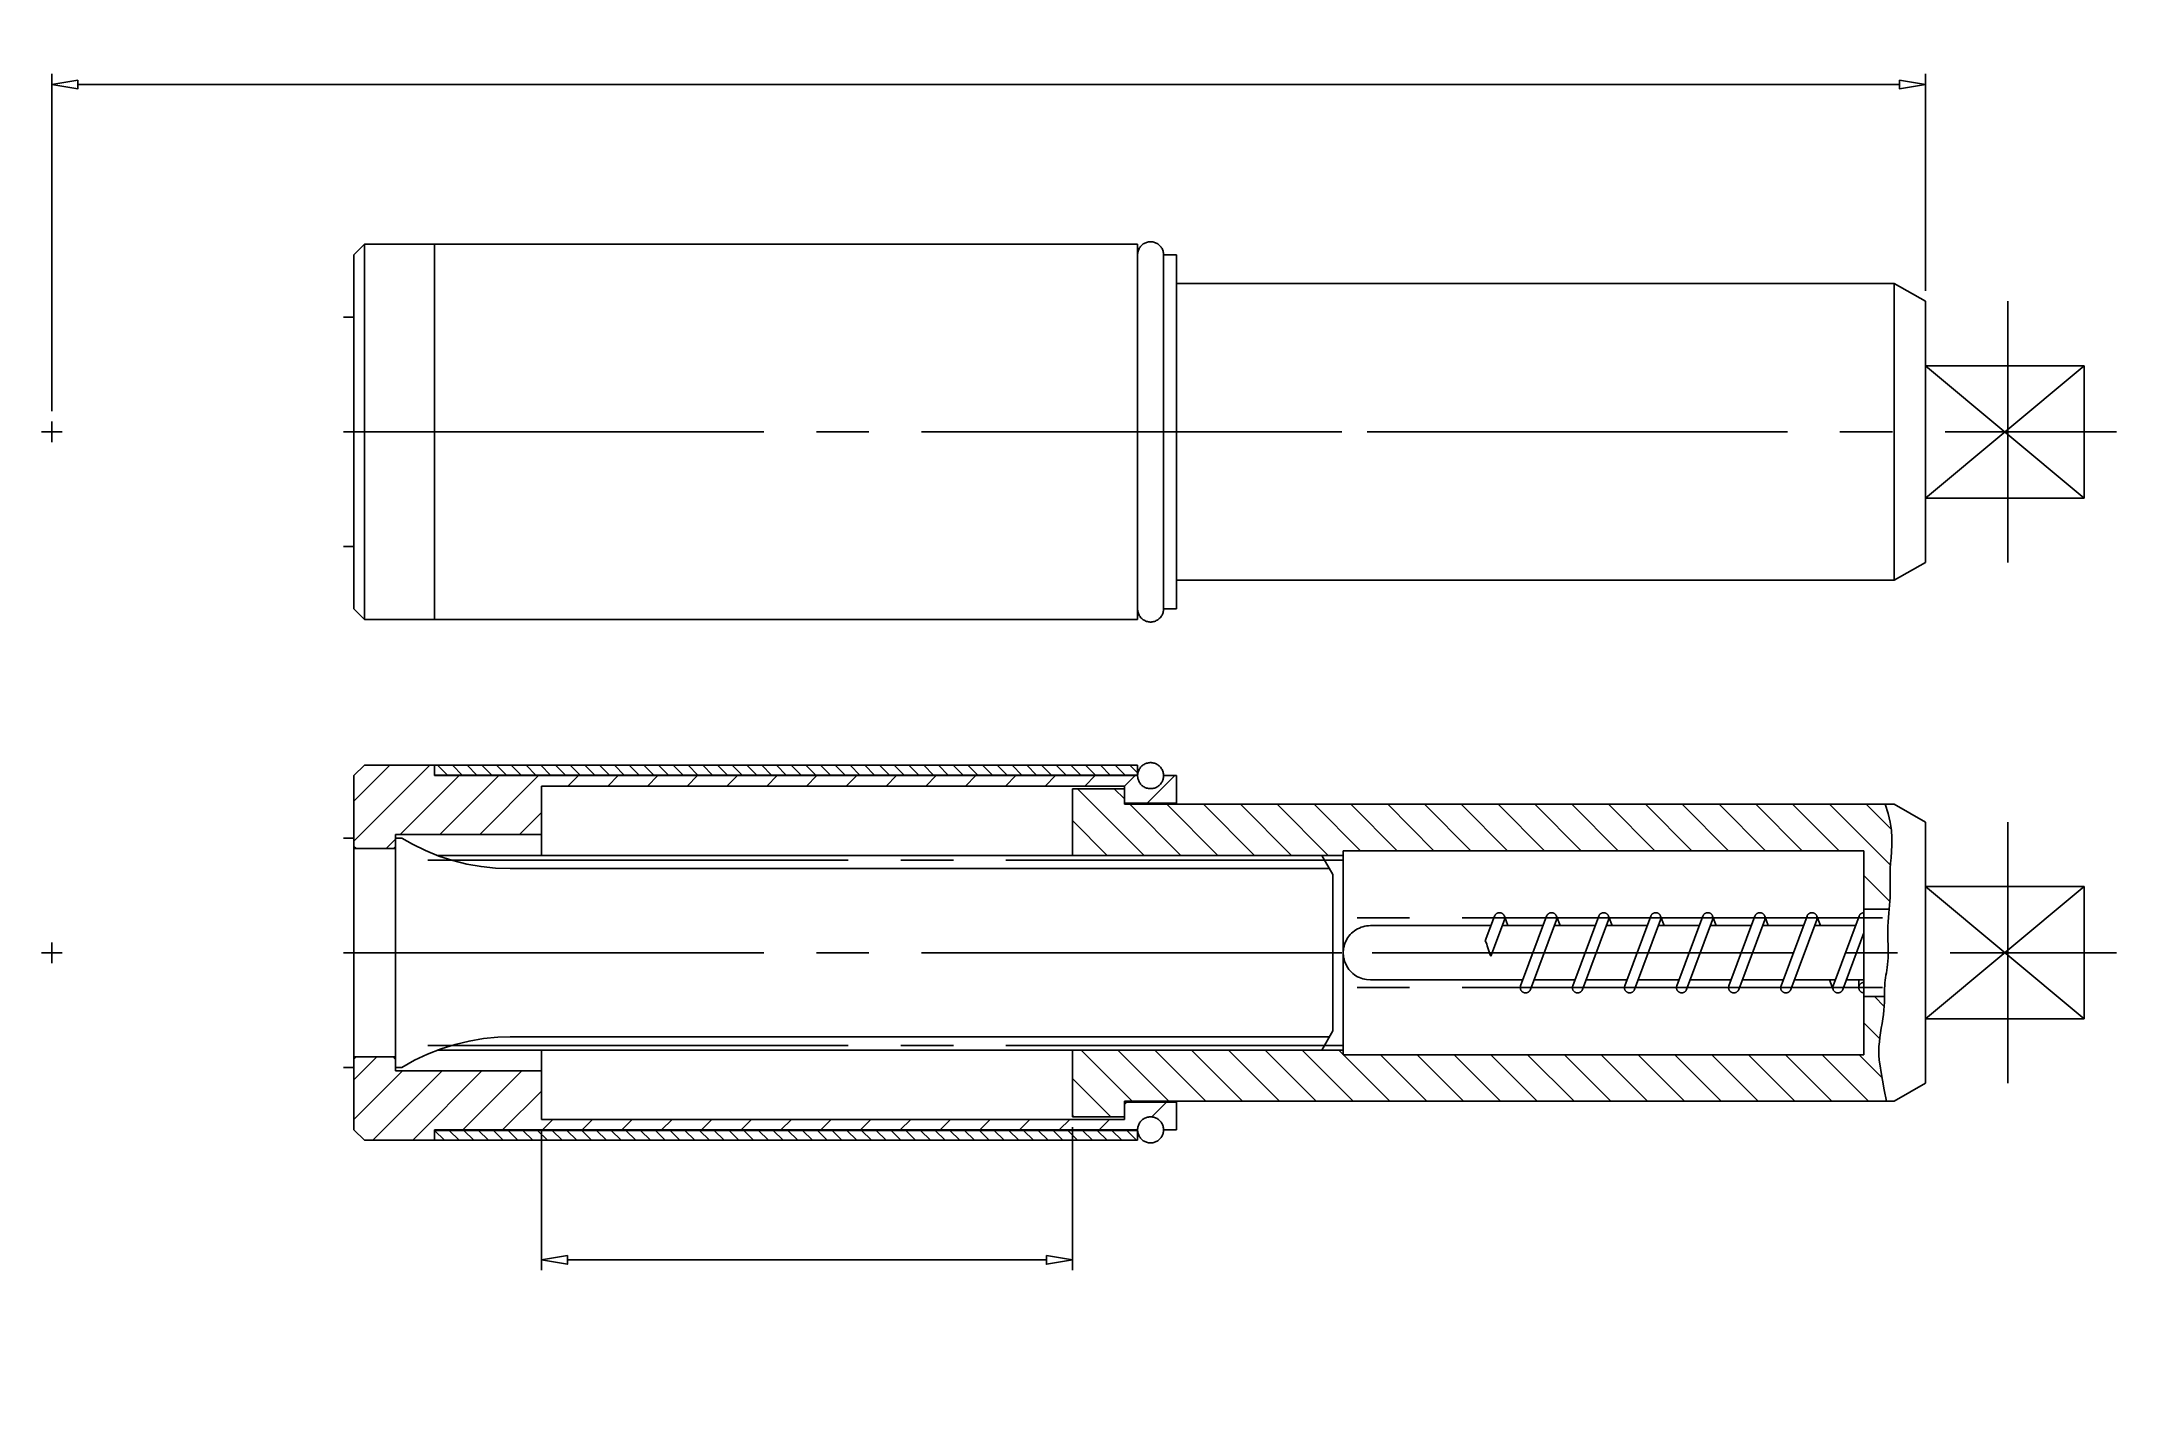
# Model space of a CAD drawing. Extents: x 0.1 to 49.5, y 18.9 to 51.3.
import ezdxf

# ---------------------------------------------------------------- set-up
doc = ezdxf.new("R2010")
doc.units = 0
doc.linetypes.add('1', pattern=[13.75, 10, -1.25, 1.25, -1.25])
doc.linetypes.add('2', pattern=[6.25, 5, -1.25])
doc.layers.get('0').update_dxf_attribs({"linetype": 'CONTINUOUS'})

msp = doc.modelspace()

# ---------------------------------------------------------------- linework, layer by layer
at = {"color": 2, "const_width": 0.000000248}
for points in [[(22.406, 50.836), (22.402, 50.932), (22.392, 51.014), (22.374, 51.083), (22.35, 51.141), (22.318, 51.189), (22.28, 51.228), (22.235, 51.256), (22.183, 51.273), (22.123, 51.279), (22.078, 51.276), (22.038, 51.266), (22.001, 51.251), (21.968, 51.229), (21.939, 51.202), (21.914, 51.17), (21.892, 51.132), (21.875, 51.089), (21.86, 51.041), (21.849, 50.984), (21.843, 50.916), (21.84, 50.836), (21.844, 50.741), (21.854, 50.659), (21.872, 50.59), (21.896, 50.532), (21.927, 50.484), (21.965, 50.445), (22.011, 50.416), (22.063, 50.399), (22.123, 50.394), (22.201, 50.404), (22.266, 50.433), (22.32, 50.483), (22.368, 50.571), (22.396, 50.688), (22.406, 50.836)], [(22.296, 50.836), (22.291, 50.709), (22.274, 50.615), (22.246, 50.552), (22.211, 50.512), (22.169, 50.489), (22.123, 50.481), (22.077, 50.489), (22.036, 50.513), (22, 50.552), (21.972, 50.615), (21.955, 50.71), (21.95, 50.836), (21.955, 50.963), (21.972, 51.058), (22, 51.12), (22.036, 51.16), (22.077, 51.183), (22.124, 51.191), (22.17, 51.184), (22.209, 51.163), (22.241, 51.129), (22.272, 51.061), (22.29, 50.963), (22.296, 50.836)], [(22.916, 50.879), (22.956, 50.897), (22.989, 50.92), (23.014, 50.948), (23.032, 50.98), (23.042, 51.016), (23.046, 51.055), (23.038, 51.115), (23.016, 51.168), (22.978, 51.214), (22.927, 51.25), (22.867, 51.272), (22.797, 51.279), (22.726, 51.272), (22.665, 51.25), (22.614, 51.213), (22.576, 51.166), (22.553, 51.112), (22.545, 51.052), (22.548, 51.014), (22.559, 50.979), (22.576, 50.947), (22.601, 50.92), (22.633, 50.897), (22.673, 50.879), (22.624, 50.858), (22.583, 50.83), (22.551, 50.795), (22.528, 50.753), (22.514, 50.707), (22.509, 50.656), (22.518, 50.586), (22.544, 50.524), (22.588, 50.469), (22.646, 50.427), (22.715, 50.402), (22.795, 50.394), (22.875, 50.402), (22.944, 50.427), (23.002, 50.47), (23.046, 50.524), (23.072, 50.588), (23.081, 50.659), (23.076, 50.712), (23.062, 50.76), (23.038, 50.801), (23.005, 50.835), (22.964, 50.861), (22.916, 50.879)], [(22.937, 51.059), (22.933, 51.02), (22.919, 50.987), (22.897, 50.958), (22.868, 50.937), (22.834, 50.924), (22.794, 50.919), (22.756, 50.924), (22.722, 50.937), (22.694, 50.958), (22.672, 50.986), (22.659, 51.017), (22.654, 51.053), (22.659, 51.09), (22.672, 51.123), (22.695, 51.151), (22.724, 51.174), (22.758, 51.187), (22.796, 51.191), (22.834, 51.187), (22.868, 51.174), (22.897, 51.152), (22.919, 51.125), (22.932, 51.093), (22.937, 51.059)], [(23.352, 50.408), (23.459, 50.408), (23.459, 51.087), (23.487, 51.062), (23.521, 51.038), (23.559, 51.013), (23.6, 50.991), (23.637, 50.973), (23.672, 50.958), (23.672, 51.061), (23.615, 51.091), (23.562, 51.125), (23.515, 51.163), (23.475, 51.202), (23.444, 51.241), (23.421, 51.279), (23.352, 51.279), (23.352, 50.408)], [(22.971, 50.658), (22.969, 50.628), (22.962, 50.599), (22.95, 50.57), (22.933, 50.544), (22.912, 50.522), (22.886, 50.504), (22.856, 50.491), (22.826, 50.484), (22.794, 50.481), (22.746, 50.487), (22.704, 50.503), (22.668, 50.53), (22.64, 50.566), (22.624, 50.607), (22.618, 50.655), (22.624, 50.703), (22.641, 50.746), (22.669, 50.782), (22.706, 50.81), (22.749, 50.827), (22.797, 50.832), (22.845, 50.827), (22.886, 50.81), (22.922, 50.783), (22.949, 50.747), (22.966, 50.705), (22.971, 50.658)], [(18.699, 42.284), (18.699, 42.181), (19.247, 42.181), (19.246, 42.207), (19.243, 42.232), (19.235, 42.256), (19.219, 42.295), (19.196, 42.333), (19.168, 42.371), (19.133, 42.411), (19.089, 42.455), (19.035, 42.503), (18.955, 42.575), (18.894, 42.637), (18.853, 42.688), (18.826, 42.732), (18.81, 42.775), (18.805, 42.816), (18.81, 42.856), (18.824, 42.892), (18.848, 42.923), (18.88, 42.948), (18.918, 42.962), (18.961, 42.967), (19.007, 42.962), (19.046, 42.946), (19.079, 42.921), (19.103, 42.886), (19.118, 42.843), (19.123, 42.792), (19.228, 42.804), (19.214, 42.879), (19.187, 42.942), (19.147, 42.991), (19.095, 43.027), (19.032, 43.048), (18.959, 43.055), (18.885, 43.048), (18.822, 43.024), (18.77, 42.986), (18.731, 42.936), (18.708, 42.879), (18.701, 42.814), (18.703, 42.779), (18.71, 42.745), (18.721, 42.711), (18.737, 42.677), (18.76, 42.641), (18.788, 42.605), (18.827, 42.563), (18.879, 42.512), (18.945, 42.452), (18.999, 42.404), (19.038, 42.367), (19.063, 42.342), (19.079, 42.323), (19.094, 42.304), (19.106, 42.284), (18.699, 42.284)], [(19.552, 42.181), (19.552, 42.39), (19.912, 42.39), (19.912, 42.488), (19.533, 43.052), (19.45, 43.052), (19.45, 42.488), (19.338, 42.488), (19.338, 42.39), (19.45, 42.39), (19.45, 42.181), (19.552, 42.181)], [(20.366, 42.653), (20.404, 42.672), (20.436, 42.695), (20.46, 42.723), (20.476, 42.755), (20.487, 42.791), (20.49, 42.831), (20.483, 42.891), (20.461, 42.944), (20.425, 42.991), (20.377, 43.027), (20.319, 43.048), (20.252, 43.055), (20.184, 43.048), (20.126, 43.026), (20.077, 42.989), (20.041, 42.942), (20.019, 42.888), (20.011, 42.828), (20.015, 42.789), (20.025, 42.754), (20.041, 42.723), (20.065, 42.695), (20.096, 42.672), (20.133, 42.653), (20.086, 42.632), (20.048, 42.604), (20.017, 42.569), (19.995, 42.528), (19.982, 42.482), (19.977, 42.43), (19.986, 42.36), (20.011, 42.297), (20.052, 42.243), (20.108, 42.2), (20.174, 42.175), (20.25, 42.167), (20.327, 42.175), (20.393, 42.201), (20.448, 42.243), (20.49, 42.298), (20.515, 42.361), (20.523, 42.433), (20.519, 42.487), (20.505, 42.534), (20.482, 42.575), (20.451, 42.61), (20.412, 42.636), (20.366, 42.653)], [(20.386, 42.835), (20.382, 42.796), (20.369, 42.762), (20.348, 42.734), (20.32, 42.712), (20.288, 42.699), (20.25, 42.694), (20.213, 42.699), (20.181, 42.712), (20.153, 42.733), (20.132, 42.761), (20.12, 42.793), (20.116, 42.829), (20.12, 42.866), (20.133, 42.899), (20.154, 42.927), (20.182, 42.95), (20.215, 42.963), (20.251, 42.968), (20.288, 42.963), (20.32, 42.95), (20.348, 42.928), (20.369, 42.9), (20.382, 42.869), (20.386, 42.835)], [(21.166, 42.411), (21.064, 42.425), (21.05, 42.371), (21.03, 42.327), (21.004, 42.295), (20.974, 42.272), (20.94, 42.259), (20.902, 42.254), (20.856, 42.26), (20.816, 42.278), (20.78, 42.307), (20.753, 42.344), (20.736, 42.387), (20.731, 42.436), (20.736, 42.482), (20.751, 42.523), (20.777, 42.558), (20.81, 42.584), (20.849, 42.6), (20.893, 42.605), (20.914, 42.604), (20.938, 42.6), (20.965, 42.593), (20.954, 42.687), (20.947, 42.687), (20.942, 42.686), (20.937, 42.686), (20.895, 42.69), (20.856, 42.702), (20.82, 42.722), (20.791, 42.75), (20.774, 42.786), (20.768, 42.832), (20.772, 42.868), (20.785, 42.901), (20.806, 42.929), (20.834, 42.95), (20.866, 42.963), (20.904, 42.968), (20.941, 42.963), (20.974, 42.95), (21.003, 42.928), (21.026, 42.898), (21.043, 42.859), (21.054, 42.811), (21.156, 42.83), (21.138, 42.896), (21.11, 42.952), (21.071, 42.996), (21.023, 43.029), (20.968, 43.049), (20.906, 43.055), (20.862, 43.052), (20.82, 43.042), (20.781, 43.025), (20.746, 43.002), (20.717, 42.974), (20.694, 42.941), (20.677, 42.905), (20.667, 42.868), (20.664, 42.829), (20.667, 42.793), (20.676, 42.758), (20.692, 42.726), (20.715, 42.698), (20.743, 42.673), (20.778, 42.653), (20.732, 42.637), (20.694, 42.612), (20.664, 42.579), (20.641, 42.538), (20.627, 42.492), (20.623, 42.439), (20.632, 42.366), (20.658, 42.302), (20.702, 42.245), (20.759, 42.201), (20.826, 42.175), (20.902, 42.166), (20.971, 42.174), (21.031, 42.196), (21.083, 42.234), (21.125, 42.284), (21.152, 42.343), (21.166, 42.411)], [(21.275, 42.284), (21.275, 42.181), (21.823, 42.181), (21.822, 42.207), (21.818, 42.232), (21.811, 42.256), (21.795, 42.295), (21.772, 42.333), (21.744, 42.371), (21.709, 42.411), (21.665, 42.455), (21.611, 42.503), (21.531, 42.575), (21.47, 42.637), (21.429, 42.688), (21.402, 42.732), (21.386, 42.775), (21.381, 42.816), (21.386, 42.856), (21.4, 42.892), (21.424, 42.923), (21.456, 42.948), (21.494, 42.962), (21.537, 42.967), (21.583, 42.962), (21.622, 42.946), (21.655, 42.921), (21.679, 42.886), (21.694, 42.843), (21.699, 42.792), (21.804, 42.804), (21.79, 42.879), (21.763, 42.942), (21.723, 42.991), (21.671, 43.027), (21.608, 43.048), (21.535, 43.055), (21.461, 43.048), (21.398, 43.024), (21.346, 42.986), (21.307, 42.936), (21.284, 42.879), (21.277, 42.814), (21.279, 42.779), (21.286, 42.745), (21.297, 42.711), (21.313, 42.677), (21.336, 42.641), (21.364, 42.605), (21.403, 42.563), (21.455, 42.512), (21.521, 42.452), (21.575, 42.404), (21.614, 42.367), (21.639, 42.342), (21.655, 42.323), (21.67, 42.304), (21.682, 42.284), (21.275, 42.284)], [(22.439, 42.383), (22.341, 42.392), (22.33, 42.348), (22.315, 42.313), (22.294, 42.287), (22.268, 42.269), (22.238, 42.258), (22.204, 42.254), (22.174, 42.257), (22.146, 42.265), (22.122, 42.277), (22.099, 42.294), (22.08, 42.314), (22.064, 42.337), (22.049, 42.365), (22.037, 42.399), (22.026, 42.439), (22.017, 42.482), (22.012, 42.526), (22.01, 42.57), (22.01, 42.575), (22.011, 42.582), (22.011, 42.591), (22.034, 42.559), (22.062, 42.532), (22.094, 42.508), (22.131, 42.491), (22.169, 42.48), (22.209, 42.477), (22.274, 42.485), (22.332, 42.511), (22.383, 42.555), (22.423, 42.613), (22.446, 42.682), (22.454, 42.761), (22.446, 42.844), (22.421, 42.915), (22.38, 42.975), (22.326, 43.019), (22.264, 43.046), (22.194, 43.055), (22.141, 43.05), (22.092, 43.035), (22.046, 43.01), (22.005, 42.975), (21.971, 42.931), (21.944, 42.879), (21.925, 42.815), (21.913, 42.733), (21.909, 42.634), (21.913, 42.531), (21.925, 42.442), (21.944, 42.369), (21.97, 42.308), (22.005, 42.258), (22.046, 42.218), (22.094, 42.19), (22.148, 42.172), (22.206, 42.167), (22.267, 42.173), (22.32, 42.192), (22.365, 42.223), (22.401, 42.266), (22.425, 42.319), (22.439, 42.383)], [(22.022, 42.767), (22.027, 42.824), (22.043, 42.873), (22.069, 42.913), (22.102, 42.943), (22.14, 42.961), (22.181, 42.967), (22.224, 42.96), (22.264, 42.941), (22.299, 42.909), (22.327, 42.866), (22.344, 42.816), (22.35, 42.758), (22.344, 42.706), (22.328, 42.661), (22.302, 42.623), (22.268, 42.594), (22.228, 42.577), (22.184, 42.571), (22.14, 42.577), (22.101, 42.594), (22.068, 42.623), (22.043, 42.662), (22.027, 42.71), (22.022, 42.767)], [(36.422, 42.411), (36.321, 42.425), (36.306, 42.371), (36.286, 42.327), (36.261, 42.295), (36.231, 42.272), (36.197, 42.259), (36.158, 42.254), (36.113, 42.26), (36.073, 42.278), (36.037, 42.307), (36.01, 42.344), (35.993, 42.387), (35.988, 42.436), (35.993, 42.482), (36.008, 42.523), (36.033, 42.558), (36.067, 42.584), (36.106, 42.6), (36.15, 42.605), (36.171, 42.604), (36.195, 42.6), (36.222, 42.593), (36.21, 42.687), (36.204, 42.687), (36.199, 42.686), (36.194, 42.686), (36.152, 42.69), (36.113, 42.702), (36.077, 42.722), (36.048, 42.75), (36.031, 42.786), (36.025, 42.832), (36.029, 42.868), (36.042, 42.901), (36.063, 42.929), (36.09, 42.95), (36.123, 42.963), (36.161, 42.968), (36.198, 42.963), (36.231, 42.95), (36.26, 42.928), (36.283, 42.898), (36.3, 42.859), (36.31, 42.811), (36.412, 42.83), (36.394, 42.896), (36.366, 42.952), (36.327, 42.996), (36.28, 43.029), (36.225, 43.049), (36.163, 43.055), (36.119, 43.052), (36.077, 43.042), (36.038, 43.025), (36.003, 43.002), (35.974, 42.974), (35.951, 42.941), (35.934, 42.905), (35.924, 42.868), (35.92, 42.829), (35.924, 42.793), (35.933, 42.758), (35.949, 42.726), (35.971, 42.698), (36, 42.673), (36.035, 42.653), (35.989, 42.637), (35.951, 42.612), (35.92, 42.579), (35.898, 42.538), (35.884, 42.492), (35.88, 42.439), (35.888, 42.366), (35.915, 42.302), (35.959, 42.245), (36.016, 42.201), (36.083, 42.175), (36.159, 42.166), (36.228, 42.174), (36.288, 42.196), (36.34, 42.234), (36.381, 42.284), (36.409, 42.343), (36.422, 42.411)], [(37.067, 42.409), (36.96, 42.419), (36.949, 42.369), (36.93, 42.328), (36.905, 42.296), (36.874, 42.273), (36.839, 42.259), (36.801, 42.254), (36.754, 42.261), (36.713, 42.28), (36.676, 42.313), (36.648, 42.356), (36.631, 42.407), (36.625, 42.467), (36.631, 42.524), (36.647, 42.572), (36.674, 42.611), (36.71, 42.641), (36.753, 42.658), (36.802, 42.664), (36.834, 42.662), (36.864, 42.654), (36.891, 42.641), (36.916, 42.623), (36.936, 42.603), (36.953, 42.58), (37.049, 42.593), (36.969, 43.04), (36.556, 43.04), (36.556, 42.938), (36.887, 42.938), (36.932, 42.704), (36.881, 42.734), (36.829, 42.752), (36.775, 42.759), (36.707, 42.75), (36.646, 42.723), (36.592, 42.68), (36.551, 42.622), (36.526, 42.554), (36.517, 42.477), (36.525, 42.401), (36.547, 42.333), (36.583, 42.272), (36.643, 42.214), (36.715, 42.178), (36.801, 42.167), (36.871, 42.174), (36.933, 42.196), (36.985, 42.233), (37.026, 42.282), (37.053, 42.341), (37.067, 42.409)], [(37.183, 42.839), (37.284, 42.83), (37.294, 42.868), (37.307, 42.899), (37.322, 42.922), (37.352, 42.947), (37.386, 42.962), (37.424, 42.968), (37.455, 42.964), (37.484, 42.955), (37.51, 42.939), (37.539, 42.911), (37.565, 42.875), (37.585, 42.832), (37.601, 42.778), (37.611, 42.711), (37.614, 42.63), (37.588, 42.666), (37.558, 42.695), (37.524, 42.718), (37.488, 42.733), (37.451, 42.743), (37.413, 42.746), (37.348, 42.737), (37.291, 42.711), (37.24, 42.667), (37.2, 42.61), (37.176, 42.542), (37.168, 42.464), (37.172, 42.411), (37.183, 42.36), (37.202, 42.312), (37.227, 42.269), (37.258, 42.233), (37.294, 42.204), (37.335, 42.183), (37.38, 42.171), (37.428, 42.167), (37.507, 42.178), (37.576, 42.21), (37.635, 42.265), (37.68, 42.345), (37.707, 42.452), (37.715, 42.589), (37.706, 42.742), (37.676, 42.864), (37.627, 42.956), (37.569, 43.011), (37.5, 43.044), (37.418, 43.055), (37.357, 43.049), (37.303, 43.03), (37.258, 42.998), (37.222, 42.955), (37.197, 42.901), (37.183, 42.839)], [(38.355, 42.611), (38.352, 42.707), (38.341, 42.79), (38.325, 42.859), (38.301, 42.917), (38.271, 42.965), (38.235, 43.004), (38.192, 43.033), (38.142, 43.05), (38.085, 43.055), (38.042, 43.052), (38.003, 43.043), (37.968, 43.027), (37.936, 43.006), (37.908, 42.978), (37.884, 42.946), (37.864, 42.908), (37.847, 42.865), (37.833, 42.816), (37.823, 42.76), (37.816, 42.691), (37.814, 42.611), (37.818, 42.515), (37.828, 42.433), (37.844, 42.363), (37.868, 42.305), (37.897, 42.257), (37.934, 42.218), (37.977, 42.189), (38.027, 42.172), (38.085, 42.167), (38.159, 42.177), (38.222, 42.207), (38.273, 42.257), (38.318, 42.344), (38.346, 42.462), (38.355, 42.611)], [(38.25, 42.611), (38.245, 42.484), (38.229, 42.389), (38.203, 42.325), (38.168, 42.286), (38.129, 42.262), (38.085, 42.254), (38.04, 42.262), (38.001, 42.286), (37.967, 42.326), (37.94, 42.389), (37.924, 42.484), (37.919, 42.611), (37.924, 42.738), (37.94, 42.833), (37.967, 42.896), (38.001, 42.936), (38.041, 42.959), (38.086, 42.967), (38.129, 42.96), (38.167, 42.939), (38.198, 42.905), (38.227, 42.837), (38.244, 42.739), (38.25, 42.611)], [(38.616, 42.181), (38.717, 42.181), (38.717, 42.862), (38.744, 42.838), (38.776, 42.813), (38.814, 42.789), (38.852, 42.766), (38.888, 42.748), (38.921, 42.734), (38.921, 42.837), (38.866, 42.867), (38.817, 42.901), (38.772, 42.939), (38.733, 42.979), (38.703, 43.017), (38.681, 43.055), (38.616, 43.055), (38.616, 42.181)], [(39.628, 42.383), (39.53, 42.392), (39.519, 42.348), (39.503, 42.313), (39.482, 42.287), (39.457, 42.269), (39.427, 42.258), (39.392, 42.254), (39.362, 42.257), (39.335, 42.265), (39.31, 42.277), (39.288, 42.294), (39.269, 42.314), (39.252, 42.337), (39.238, 42.365), (39.225, 42.399), (39.214, 42.439), (39.206, 42.482), (39.201, 42.526), (39.199, 42.57), (39.199, 42.575), (39.199, 42.582), (39.2, 42.591), (39.222, 42.559), (39.25, 42.532), (39.283, 42.508), (39.319, 42.491), (39.357, 42.48), (39.397, 42.477), (39.463, 42.485), (39.521, 42.511), (39.572, 42.555), (39.611, 42.613), (39.635, 42.682), (39.643, 42.761), (39.635, 42.844), (39.61, 42.915), (39.569, 42.975), (39.515, 43.019), (39.453, 43.046), (39.382, 43.055), (39.33, 43.05), (39.281, 43.035), (39.234, 43.01), (39.193, 42.975), (39.159, 42.931), (39.133, 42.879), (39.113, 42.815), (39.102, 42.733), (39.098, 42.634), (39.102, 42.531), (39.113, 42.442), (39.132, 42.369), (39.159, 42.308), (39.193, 42.258), (39.235, 42.218), (39.283, 42.19), (39.336, 42.172), (39.395, 42.167), (39.456, 42.173), (39.508, 42.192), (39.554, 42.223), (39.589, 42.266), (39.614, 42.319), (39.628, 42.383)], [(39.211, 42.767), (39.216, 42.824), (39.232, 42.873), (39.258, 42.913), (39.291, 42.943), (39.328, 42.961), (39.37, 42.967), (39.413, 42.96), (39.452, 42.941), (39.488, 42.909), (39.516, 42.866), (39.533, 42.816), (39.538, 42.758), (39.533, 42.706), (39.517, 42.661), (39.49, 42.623), (39.456, 42.594), (39.417, 42.577), (39.373, 42.571), (39.328, 42.577), (39.29, 42.594), (39.256, 42.623), (39.231, 42.662), (39.216, 42.71), (39.211, 42.767)], [(19.552, 42.88), (19.812, 42.488), (19.552, 42.488), (19.552, 42.88)], [(20.419, 42.433), (20.417, 42.402), (20.41, 42.373), (20.398, 42.344), (20.382, 42.318), (20.362, 42.296), (20.337, 42.278), (20.309, 42.265), (20.28, 42.257), (20.249, 42.254), (20.203, 42.26), (20.163, 42.276), (20.129, 42.304), (20.102, 42.34), (20.087, 42.381), (20.081, 42.429), (20.087, 42.478), (20.103, 42.52), (20.13, 42.557), (20.166, 42.585), (20.206, 42.602), (20.253, 42.607), (20.298, 42.602), (20.337, 42.585), (20.372, 42.557), (20.398, 42.521), (20.414, 42.48), (20.419, 42.433)], [(37.598, 42.463), (37.596, 42.427), (37.588, 42.392), (37.576, 42.358), (37.559, 42.327), (37.538, 42.301), (37.514, 42.281), (37.486, 42.266), (37.458, 42.257), (37.429, 42.254), (37.388, 42.261), (37.351, 42.279), (37.319, 42.309), (37.293, 42.35), (37.277, 42.399), (37.272, 42.458), (37.277, 42.513), (37.293, 42.561), (37.318, 42.6), (37.351, 42.629), (37.39, 42.646), (37.433, 42.652), (37.477, 42.646), (37.516, 42.629), (37.55, 42.6), (37.577, 42.561), (37.593, 42.516), (37.598, 42.463)], [(36.422, 33.603), (36.321, 33.618), (36.306, 33.563), (36.286, 33.519), (36.261, 33.487), (36.231, 33.465), (36.197, 33.451), (36.158, 33.447), (36.113, 33.453), (36.073, 33.47), (36.037, 33.499), (36.01, 33.537), (35.993, 33.58), (35.988, 33.628), (35.993, 33.675), (36.008, 33.715), (36.033, 33.75), (36.067, 33.776), (36.106, 33.792), (36.15, 33.798), (36.171, 33.796), (36.195, 33.792), (36.222, 33.786), (36.21, 33.88), (36.204, 33.879), (36.199, 33.878), (36.194, 33.878), (36.152, 33.882), (36.113, 33.894), (36.077, 33.914), (36.048, 33.942), (36.031, 33.979), (36.025, 34.024), (36.029, 34.061), (36.042, 34.093), (36.063, 34.121), (36.09, 34.143), (36.123, 34.155), (36.161, 34.16), (36.198, 34.155), (36.231, 34.142), (36.26, 34.121), (36.283, 34.09), (36.3, 34.051), (36.31, 34.003), (36.412, 34.022), (36.394, 34.088), (36.366, 34.144), (36.327, 34.189), (36.28, 34.221), (36.225, 34.241), (36.163, 34.248), (36.119, 34.244), (36.077, 34.234), (36.038, 34.217), (36.003, 34.194), (35.974, 34.166), (35.951, 34.134), (35.934, 34.098), (35.924, 34.06), (35.92, 34.021), (35.924, 33.985), (35.933, 33.951), (35.949, 33.919), (35.971, 33.89), (36, 33.865), (36.035, 33.845), (35.989, 33.829), (35.951, 33.804), (35.92, 33.771), (35.898, 33.731), (35.884, 33.684), (35.88, 33.631), (35.888, 33.559), (35.915, 33.494), (35.959, 33.438), (36.016, 33.393), (36.083, 33.367), (36.159, 33.358), (36.228, 33.366), (36.288, 33.389), (36.34, 33.427), (36.381, 33.477), (36.409, 33.535), (36.422, 33.603)], [(37.067, 33.602), (36.96, 33.611), (36.949, 33.561), (36.93, 33.52), (36.905, 33.488), (36.874, 33.465), (36.839, 33.451), (36.801, 33.447), (36.754, 33.453), (36.713, 33.473), (36.676, 33.505), (36.648, 33.548), (36.631, 33.599), (36.625, 33.659), (36.631, 33.716), (36.647, 33.764), (36.674, 33.804), (36.71, 33.833), (36.753, 33.85), (36.802, 33.856), (36.834, 33.854), (36.864, 33.846), (36.891, 33.833), (36.916, 33.816), (36.936, 33.795), (36.953, 33.772), (37.049, 33.785), (36.969, 34.232), (36.556, 34.232), (36.556, 34.13), (36.887, 34.13), (36.932, 33.896), (36.881, 33.926), (36.829, 33.945), (36.775, 33.951), (36.707, 33.942), (36.646, 33.916), (36.592, 33.872), (36.551, 33.814), (36.526, 33.746), (36.517, 33.669), (36.525, 33.594), (36.547, 33.525), (36.583, 33.465), (36.643, 33.406), (36.715, 33.371), (36.801, 33.359), (36.871, 33.366), (36.933, 33.388), (36.985, 33.425), (37.026, 33.474), (37.053, 33.533), (37.067, 33.602)], [(37.183, 34.031), (37.284, 34.023), (37.294, 34.061), (37.307, 34.091), (37.322, 34.114), (37.352, 34.139), (37.386, 34.155), (37.424, 34.16), (37.455, 34.157), (37.484, 34.147), (37.51, 34.131), (37.539, 34.103), (37.565, 34.067), (37.585, 34.024), (37.601, 33.97), (37.611, 33.903), (37.614, 33.823), (37.588, 33.858), (37.558, 33.887), (37.524, 33.91), (37.488, 33.926), (37.451, 33.935), (37.413, 33.938), (37.348, 33.93), (37.291, 33.903), (37.24, 33.86), (37.2, 33.802), (37.176, 33.734), (37.168, 33.656), (37.172, 33.603), (37.183, 33.552), (37.202, 33.504), (37.227, 33.461), (37.258, 33.425), (37.294, 33.396), (37.335, 33.375), (37.38, 33.363), (37.428, 33.359), (37.507, 33.37), (37.576, 33.403), (37.635, 33.457), (37.68, 33.537), (37.707, 33.645), (37.715, 33.781), (37.706, 33.934), (37.676, 34.056), (37.627, 34.148), (37.569, 34.203), (37.5, 34.237), (37.418, 34.248), (37.357, 34.241), (37.303, 34.222), (37.258, 34.19), (37.222, 34.147), (37.197, 34.094), (37.183, 34.031)], [(38.355, 33.803), (38.352, 33.899), (38.341, 33.982), (38.325, 34.051), (38.301, 34.109), (38.271, 34.158), (38.235, 34.197), (38.192, 34.225), (38.142, 34.242), (38.085, 34.248), (38.042, 34.244), (38.003, 34.235), (37.968, 34.219), (37.936, 34.198), (37.908, 34.171), (37.884, 34.138), (37.864, 34.1), (37.847, 34.057), (37.833, 34.009), (37.823, 33.952), (37.816, 33.883), (37.814, 33.803), (37.818, 33.707), (37.828, 33.625), (37.844, 33.556), (37.868, 33.498), (37.897, 33.449), (37.934, 33.41), (37.977, 33.382), (38.027, 33.365), (38.085, 33.359), (38.159, 33.369), (38.222, 33.399), (38.273, 33.449), (38.318, 33.537), (38.346, 33.655), (38.355, 33.803)], [(38.25, 33.803), (38.245, 33.676), (38.229, 33.581), (38.203, 33.518), (38.168, 33.478), (38.129, 33.455), (38.085, 33.447), (38.04, 33.455), (38.001, 33.478), (37.967, 33.518), (37.94, 33.581), (37.924, 33.676), (37.919, 33.803), (37.924, 33.93), (37.94, 34.025), (37.967, 34.088), (38.001, 34.128), (38.041, 34.151), (38.086, 34.159), (38.129, 34.152), (38.167, 34.131), (38.198, 34.097), (38.227, 34.029), (38.244, 33.931), (38.25, 33.803)], [(38.616, 33.374), (38.717, 33.374), (38.717, 34.055), (38.744, 34.03), (38.776, 34.006), (38.814, 33.981), (38.852, 33.959), (38.888, 33.94), (38.921, 33.926), (38.921, 34.029), (38.866, 34.059), (38.817, 34.093), (38.772, 34.131), (38.733, 34.171), (38.703, 34.21), (38.681, 34.248), (38.616, 34.248), (38.616, 33.374)], [(39.628, 33.575), (39.53, 33.584), (39.519, 33.541), (39.503, 33.506), (39.482, 33.479), (39.457, 33.461), (39.427, 33.45), (39.392, 33.447), (39.362, 33.449), (39.335, 33.457), (39.31, 33.469), (39.288, 33.486), (39.269, 33.506), (39.252, 33.53), (39.238, 33.558), (39.225, 33.592), (39.214, 33.631), (39.206, 33.674), (39.201, 33.718), (39.199, 33.762), (39.199, 33.767), (39.199, 33.775), (39.2, 33.783), (39.222, 33.751), (39.25, 33.724), (39.283, 33.701), (39.319, 33.683), (39.357, 33.672), (39.397, 33.669), (39.463, 33.677), (39.521, 33.704), (39.572, 33.747), (39.611, 33.805), (39.635, 33.874), (39.643, 33.954), (39.635, 34.036), (39.61, 34.107), (39.569, 34.167), (39.515, 34.212), (39.453, 34.239), (39.382, 34.248), (39.33, 34.243), (39.281, 34.227), (39.234, 34.202), (39.193, 34.167), (39.159, 34.124), (39.133, 34.072), (39.113, 34.007), (39.102, 33.925), (39.098, 33.827), (39.102, 33.723), (39.113, 33.634), (39.132, 33.561), (39.159, 33.5), (39.193, 33.45), (39.235, 33.41), (39.283, 33.382), (39.336, 33.365), (39.395, 33.359), (39.456, 33.365), (39.508, 33.384), (39.554, 33.416), (39.589, 33.458), (39.614, 33.512), (39.628, 33.575)], [(39.211, 33.959), (39.216, 34.016), (39.232, 34.065), (39.258, 34.105), (39.291, 34.135), (39.328, 34.153), (39.37, 34.159), (39.413, 34.153), (39.452, 34.133), (39.488, 34.101), (39.516, 34.058), (39.533, 34.008), (39.538, 33.95), (39.533, 33.898), (39.517, 33.853), (39.49, 33.815), (39.456, 33.786), (39.417, 33.769), (39.373, 33.763), (39.328, 33.769), (39.29, 33.786), (39.256, 33.815), (39.231, 33.854), (39.216, 33.902), (39.211, 33.959)], [(37.598, 33.656), (37.596, 33.619), (37.588, 33.584), (37.576, 33.55), (37.559, 33.519), (37.538, 33.493), (37.514, 33.473), (37.486, 33.458), (37.458, 33.45), (37.429, 33.447), (37.388, 33.453), (37.351, 33.471), (37.319, 33.501), (37.293, 33.542), (37.277, 33.592), (37.272, 33.65), (37.277, 33.706), (37.293, 33.753), (37.318, 33.792), (37.351, 33.821), (37.39, 33.838), (37.433, 33.844), (37.477, 33.838), (37.516, 33.821), (37.55, 33.792), (37.577, 33.754), (37.593, 33.708), (37.598, 33.656)], [(18.699, 29.897), (18.699, 29.794), (19.247, 29.794), (19.246, 29.82), (19.243, 29.845), (19.235, 29.869), (19.219, 29.908), (19.196, 29.946), (19.168, 29.984), (19.133, 30.024), (19.089, 30.068), (19.035, 30.116), (18.955, 30.188), (18.894, 30.25), (18.853, 30.301), (18.826, 30.345), (18.81, 30.388), (18.805, 30.429), (18.81, 30.469), (18.824, 30.505), (18.848, 30.536), (18.88, 30.56), (18.918, 30.575), (18.961, 30.58), (19.007, 30.575), (19.046, 30.559), (19.079, 30.534), (19.103, 30.499), (19.118, 30.456), (19.123, 30.405), (19.228, 30.417), (19.214, 30.492), (19.187, 30.554), (19.147, 30.604), (19.095, 30.64), (19.032, 30.661), (18.959, 30.668), (18.885, 30.661), (18.822, 30.637), (18.77, 30.599), (18.731, 30.549), (18.708, 30.491), (18.701, 30.427), (18.703, 30.392), (18.71, 30.358), (18.721, 30.324), (18.737, 30.29), (18.76, 30.254), (18.788, 30.218), (18.827, 30.176), (18.879, 30.125), (18.945, 30.065), (18.999, 30.016), (19.038, 29.98), (19.063, 29.955), (19.079, 29.936), (19.094, 29.916), (19.106, 29.897), (18.699, 29.897)], [(19.552, 29.794), (19.552, 30.003), (19.912, 30.003), (19.912, 30.101), (19.533, 30.665), (19.45, 30.665), (19.45, 30.101), (19.338, 30.101), (19.338, 30.003), (19.45, 30.003), (19.45, 29.794), (19.552, 29.794)], [(20.366, 30.266), (20.404, 30.285), (20.436, 30.308), (20.46, 30.336), (20.476, 30.368), (20.487, 30.404), (20.49, 30.444), (20.483, 30.504), (20.461, 30.557), (20.425, 30.604), (20.377, 30.64), (20.319, 30.661), (20.252, 30.668), (20.184, 30.661), (20.126, 30.639), (20.077, 30.602), (20.041, 30.555), (20.019, 30.501), (20.011, 30.441), (20.015, 30.402), (20.025, 30.367), (20.041, 30.336), (20.065, 30.308), (20.096, 30.285), (20.133, 30.266), (20.086, 30.245), (20.048, 30.217), (20.017, 30.182), (19.995, 30.141), (19.982, 30.095), (19.977, 30.043), (19.986, 29.973), (20.011, 29.91), (20.052, 29.856), (20.108, 29.813), (20.174, 29.788), (20.25, 29.78), (20.327, 29.788), (20.393, 29.813), (20.448, 29.856), (20.49, 29.911), (20.515, 29.974), (20.523, 30.046), (20.519, 30.1), (20.505, 30.147), (20.482, 30.188), (20.451, 30.222), (20.412, 30.248), (20.366, 30.266)], [(21.166, 30.024), (21.064, 30.038), (21.05, 29.984), (21.03, 29.94), (21.004, 29.908), (20.974, 29.885), (20.94, 29.872), (20.902, 29.867), (20.856, 29.873), (20.816, 29.891), (20.78, 29.92), (20.753, 29.957), (20.736, 30), (20.731, 30.049), (20.736, 30.095), (20.751, 30.136), (20.777, 30.171), (20.81, 30.197), (20.849, 30.213), (20.893, 30.218), (20.914, 30.217), (20.938, 30.213), (20.965, 30.206), (20.954, 30.3), (20.947, 30.3), (20.942, 30.299), (20.937, 30.299), (20.895, 30.303), (20.856, 30.315), (20.82, 30.335), (20.791, 30.363), (20.774, 30.399), (20.768, 30.445), (20.772, 30.481), (20.785, 30.514), (20.806, 30.542), (20.834, 30.563), (20.866, 30.576), (20.904, 30.58), (20.941, 30.576), (20.974, 30.563), (21.003, 30.541), (21.026, 30.511), (21.043, 30.472), (21.054, 30.424), (21.156, 30.443), (21.138, 30.509), (21.11, 30.565), (21.071, 30.609), (21.023, 30.642), (20.968, 30.662), (20.906, 30.668), (20.862, 30.665), (20.82, 30.655), (20.781, 30.638), (20.746, 30.615), (20.717, 30.587), (20.694, 30.554), (20.677, 30.518), (20.667, 30.481), (20.664, 30.442), (20.667, 30.406), (20.676, 30.371), (20.692, 30.339), (20.715, 30.311), (20.743, 30.286), (20.778, 30.266), (20.732, 30.25), (20.694, 30.225), (20.664, 30.192), (20.641, 30.151), (20.627, 30.105), (20.623, 30.051), (20.632, 29.979), (20.658, 29.915), (20.702, 29.858), (20.759, 29.814), (20.826, 29.788), (20.902, 29.779), (20.971, 29.787), (21.031, 29.809), (21.083, 29.847), (21.125, 29.897), (21.152, 29.956), (21.166, 30.024)], [(21.275, 29.897), (21.275, 29.794), (21.823, 29.794), (21.822, 29.82), (21.818, 29.845), (21.811, 29.869), (21.795, 29.908), (21.772, 29.946), (21.744, 29.984), (21.709, 30.024), (21.665, 30.068), (21.611, 30.116), (21.531, 30.188), (21.47, 30.25), (21.429, 30.301), (21.402, 30.345), (21.386, 30.388), (21.381, 30.429), (21.386, 30.469), (21.4, 30.505), (21.424, 30.536), (21.456, 30.56), (21.494, 30.575), (21.537, 30.58), (21.583, 30.575), (21.622, 30.559), (21.655, 30.534), (21.679, 30.499), (21.694, 30.456), (21.699, 30.405), (21.804, 30.417), (21.79, 30.492), (21.763, 30.554), (21.723, 30.604), (21.671, 30.64), (21.608, 30.661), (21.535, 30.668), (21.461, 30.661), (21.398, 30.637), (21.346, 30.599), (21.307, 30.549), (21.284, 30.491), (21.277, 30.427), (21.279, 30.392), (21.286, 30.358), (21.297, 30.324), (21.313, 30.29), (21.336, 30.254), (21.364, 30.218), (21.403, 30.176), (21.455, 30.125), (21.521, 30.065), (21.575, 30.016), (21.614, 29.98), (21.639, 29.955), (21.655, 29.936), (21.67, 29.916), (21.682, 29.897), (21.275, 29.897)], [(22.439, 29.996), (22.341, 30.005), (22.33, 29.961), (22.315, 29.926), (22.294, 29.9), (22.268, 29.882), (22.238, 29.871), (22.204, 29.867), (22.174, 29.87), (22.146, 29.877), (22.122, 29.89), (22.099, 29.907), (22.08, 29.927), (22.064, 29.95), (22.049, 29.978), (22.037, 30.012), (22.026, 30.052), (22.017, 30.095), (22.012, 30.139), (22.01, 30.183), (22.01, 30.188), (22.011, 30.195), (22.011, 30.204), (22.034, 30.172), (22.062, 30.145), (22.094, 30.121), (22.131, 30.104), (22.169, 30.093), (22.209, 30.089), (22.274, 30.098), (22.332, 30.124), (22.383, 30.168), (22.423, 30.226), (22.446, 30.295), (22.454, 30.374), (22.446, 30.457), (22.421, 30.528), (22.38, 30.588), (22.326, 30.632), (22.264, 30.659), (22.194, 30.668), (22.141, 30.663), (22.092, 30.648), (22.046, 30.623), (22.005, 30.588), (21.971, 30.544), (21.944, 30.492), (21.925, 30.427), (21.913, 30.346), (21.909, 30.247), (21.913, 30.144), (21.925, 30.055), (21.944, 29.982), (21.97, 29.921), (22.005, 29.871), (22.046, 29.831), (22.094, 29.803), (22.148, 29.785), (22.206, 29.78), (22.267, 29.786), (22.32, 29.805), (22.365, 29.836), (22.401, 29.879), (22.425, 29.932), (22.439, 29.996)], [(19.552, 30.493), (19.812, 30.101), (19.552, 30.101), (19.552, 30.493)], [(20.419, 30.046), (20.417, 30.015), (20.41, 29.986), (20.398, 29.957), (20.382, 29.931), (20.362, 29.909), (20.337, 29.891), (20.309, 29.878), (20.28, 29.87), (20.249, 29.867), (20.203, 29.873), (20.163, 29.889), (20.129, 29.917), (20.102, 29.953), (20.087, 29.994), (20.081, 30.042), (20.087, 30.09), (20.103, 30.133), (20.13, 30.17), (20.166, 30.198), (20.206, 30.214), (20.253, 30.22), (20.298, 30.215), (20.337, 30.198), (20.372, 30.17), (20.398, 30.134), (20.414, 30.093), (20.419, 30.046)], [(20.386, 30.447), (20.382, 30.409), (20.369, 30.375), (20.348, 30.347), (20.32, 30.325), (20.288, 30.312), (20.25, 30.307), (20.213, 30.312), (20.181, 30.325), (20.153, 30.346), (20.132, 30.374), (20.12, 30.406), (20.116, 30.442), (20.12, 30.479), (20.133, 30.512), (20.154, 30.54), (20.182, 30.563), (20.215, 30.576), (20.251, 30.58), (20.288, 30.576), (20.32, 30.563), (20.348, 30.541), (20.369, 30.513), (20.382, 30.482), (20.386, 30.447)], [(22.022, 30.38), (22.027, 30.437), (22.043, 30.486), (22.069, 30.526), (22.102, 30.556), (22.14, 30.574), (22.181, 30.58), (22.224, 30.573), (22.264, 30.554), (22.299, 30.522), (22.327, 30.479), (22.344, 30.429), (22.35, 30.371), (22.344, 30.319), (22.328, 30.274), (22.302, 30.236), (22.268, 30.207), (22.228, 30.19), (22.184, 30.184), (22.14, 30.19), (22.101, 30.207), (22.068, 30.236), (22.043, 30.275), (22.027, 30.323), (22.022, 30.38)], [(18.338, 22.882), (18.334, 22.978), (18.324, 23.06), (18.306, 23.129), (18.282, 23.187), (18.25, 23.235), (18.212, 23.274), (18.167, 23.302), (18.115, 23.319), (18.055, 23.325), (18.011, 23.322), (17.97, 23.312), (17.933, 23.297), (17.9, 23.275), (17.871, 23.248), (17.846, 23.216), (17.825, 23.178), (17.807, 23.135), (17.792, 23.087), (17.781, 23.03), (17.775, 22.962), (17.773, 22.882), (17.776, 22.787), (17.786, 22.705), (17.804, 22.636), (17.828, 22.578), (17.859, 22.53), (17.898, 22.491), (17.943, 22.462), (17.995, 22.445), (18.055, 22.44), (18.133, 22.45), (18.199, 22.479), (18.252, 22.529), (18.3, 22.617), (18.328, 22.734), (18.338, 22.882)], [(18.229, 22.882), (18.223, 22.755), (18.206, 22.661), (18.179, 22.598), (18.143, 22.558), (18.102, 22.535), (18.055, 22.527), (18.009, 22.535), (17.968, 22.559), (17.932, 22.598), (17.904, 22.661), (17.887, 22.756), (17.882, 22.882), (17.887, 23.009), (17.904, 23.104), (17.932, 23.166), (17.968, 23.206), (18.009, 23.229), (18.056, 23.237), (18.102, 23.23), (18.141, 23.209), (18.174, 23.175), (18.204, 23.107), (18.222, 23.009), (18.229, 22.882)], [(19.012, 22.681), (18.9, 22.691), (18.888, 22.641), (18.869, 22.6), (18.842, 22.568), (18.81, 22.545), (18.774, 22.532), (18.733, 22.527), (18.684, 22.534), (18.641, 22.553), (18.603, 22.585), (18.573, 22.628), (18.556, 22.679), (18.55, 22.739), (18.555, 22.795), (18.572, 22.843), (18.601, 22.883), (18.638, 22.912), (18.683, 22.929), (18.735, 22.935), (18.768, 22.933), (18.799, 22.925), (18.828, 22.912), (18.853, 22.895), (18.875, 22.874), (18.893, 22.851), (18.993, 22.864), (18.909, 23.31), (18.478, 23.31), (18.478, 23.208), (18.824, 23.208), (18.87, 22.975), (18.817, 23.005), (18.763, 23.023), (18.706, 23.029), (18.635, 23.02), (18.571, 22.994), (18.515, 22.951), (18.471, 22.893), (18.445, 22.826), (18.437, 22.748), (18.444, 22.673), (18.467, 22.606), (18.505, 22.545), (18.568, 22.486), (18.644, 22.451), (18.733, 22.44), (18.807, 22.447), (18.871, 22.469), (18.926, 22.506), (18.969, 22.555), (18.997, 22.613), (19.012, 22.681)], [(35.864, 21.982), (35.864, 21.879), (36.412, 21.879), (36.411, 21.905), (36.407, 21.929), (36.4, 21.953), (36.384, 21.992), (36.361, 22.031), (36.333, 22.069), (36.298, 22.109), (36.254, 22.153), (36.2, 22.201), (36.12, 22.273), (36.059, 22.335), (36.018, 22.385), (35.991, 22.43), (35.975, 22.473), (35.97, 22.514), (35.975, 22.554), (35.989, 22.59), (36.013, 22.621), (36.045, 22.645), (36.083, 22.66), (36.126, 22.665), (36.172, 22.66), (36.211, 22.644), (36.244, 22.618), (36.268, 22.584), (36.283, 22.541), (36.288, 22.49), (36.393, 22.501), (36.379, 22.577), (36.352, 22.639), (36.312, 22.689), (36.26, 22.725), (36.197, 22.746), (36.124, 22.753), (36.05, 22.745), (35.987, 22.722), (35.935, 22.684), (35.896, 22.634), (35.873, 22.576), (35.866, 22.512), (35.868, 22.477), (35.875, 22.443), (35.886, 22.409), (35.902, 22.375), (35.925, 22.339), (35.953, 22.303), (35.992, 22.261), (36.044, 22.21), (36.11, 22.149), (36.164, 22.101), (36.203, 22.065), (36.228, 22.04), (36.244, 22.021), (36.259, 22.001), (36.271, 21.982), (35.864, 21.982)], [(36.947, 21.879), (36.947, 21.959), (36.991, 21.907), (37.047, 21.875), (37.115, 21.865), (37.162, 21.87), (37.206, 21.883), (37.247, 21.907), (37.284, 21.938), (37.315, 21.977), (37.34, 22.023), (37.359, 22.075), (37.37, 22.132), (37.373, 22.194), (37.37, 22.255), (37.36, 22.312), (37.343, 22.365), (37.32, 22.412), (37.29, 22.452), (37.254, 22.483), (37.212, 22.506), (37.167, 22.519), (37.12, 22.524), (37.085, 22.521), (37.052, 22.513), (37.023, 22.5), (36.996, 22.482), (36.973, 22.461), (36.954, 22.437), (36.954, 22.75), (36.853, 22.75), (36.853, 21.879), (36.947, 21.879)], [(38.936, 21.879), (38.936, 22.75), (38.771, 22.75), (38.574, 22.133), (38.558, 22.081), (38.545, 22.038), (38.535, 22.005), (38.524, 22.041), (38.509, 22.088), (38.491, 22.144), (38.292, 22.75), (38.145, 22.75), (38.145, 21.879), (38.25, 21.879), (38.25, 22.608), (38.491, 21.879), (38.59, 21.879), (38.83, 22.62), (38.83, 21.879), (38.936, 21.879)], [(37.269, 22.194), (37.263, 22.12), (37.247, 22.06), (37.22, 22.013), (37.186, 21.98), (37.148, 21.96), (37.105, 21.953), (37.063, 21.959), (37.025, 21.978), (36.992, 22.01), (36.966, 22.055), (36.951, 22.113), (36.945, 22.185), (36.951, 22.264), (36.967, 22.327), (36.993, 22.375), (37.027, 22.409), (37.066, 22.429), (37.11, 22.436), (37.153, 22.429), (37.19, 22.41), (37.223, 22.377), (37.249, 22.331), (37.264, 22.27), (37.269, 22.194)], [(38.019, 22.195), (38.008, 22.301), (37.977, 22.388), (37.926, 22.454), (37.87, 22.493), (37.807, 22.516), (37.737, 22.524), (37.659, 22.515), (37.592, 22.486), (37.535, 22.439), (37.491, 22.375), (37.465, 22.296), (37.456, 22.203), (37.46, 22.128), (37.471, 22.064), (37.491, 22.012), (37.517, 21.969), (37.551, 21.933), (37.592, 21.904), (37.638, 21.882), (37.686, 21.869), (37.737, 21.865), (37.816, 21.874), (37.884, 21.903), (37.941, 21.95), (37.984, 22.015), (38.01, 22.096), (38.019, 22.195)], [(37.914, 22.195), (37.908, 22.121), (37.892, 22.06), (37.864, 22.013), (37.827, 21.98), (37.785, 21.96), (37.737, 21.953), (37.689, 21.96), (37.647, 21.98), (37.611, 22.013), (37.583, 22.061), (37.566, 22.122), (37.561, 22.198), (37.566, 22.27), (37.583, 22.329), (37.611, 22.375), (37.648, 22.409), (37.69, 22.429), (37.737, 22.436), (37.785, 22.429), (37.827, 22.409), (37.864, 22.376), (37.892, 22.329), (37.908, 22.268), (37.914, 22.195)], [(36.664, 21.879), (36.664, 22.001), (36.548, 22.001), (36.548, 21.879), (36.664, 21.879)], [(37.171, 21.121), (37.171, 21.263), (37.055, 21.263), (37.055, 21.121), (37.082, 20.955), (37.143, 20.955), (37.171, 21.121)], [(37.33, 20.955), (37.359, 21.121), (37.359, 21.263), (37.243, 21.263), (37.243, 21.121), (37.268, 20.955), (37.33, 20.955)], [(37.473, 20.496), (37.473, 20.393), (38.021, 20.393), (38.02, 20.418), (38.016, 20.443), (38.009, 20.467), (37.992, 20.506), (37.97, 20.545), (37.942, 20.583), (37.907, 20.623), (37.862, 20.667), (37.809, 20.715), (37.728, 20.787), (37.668, 20.848), (37.626, 20.899), (37.6, 20.943), (37.584, 20.986), (37.579, 21.027), (37.583, 21.068), (37.598, 21.103), (37.622, 21.135), (37.654, 21.159), (37.691, 21.173), (37.735, 21.178), (37.78, 21.173), (37.82, 21.158), (37.852, 21.132), (37.877, 21.097), (37.892, 21.054), (37.897, 21.004), (38.002, 21.015), (37.988, 21.09), (37.961, 21.153), (37.921, 21.202), (37.869, 21.238), (37.806, 21.26), (37.732, 21.267), (37.658, 21.259), (37.596, 21.236), (37.544, 21.197), (37.505, 21.147), (37.482, 21.09), (37.474, 21.025), (37.476, 20.99), (37.483, 20.956), (37.494, 20.922), (37.511, 20.888), (37.534, 20.853), (37.562, 20.816), (37.6, 20.774), (37.653, 20.723), (37.719, 20.663), (37.773, 20.615), (37.812, 20.578), (37.836, 20.553), (37.853, 20.534), (37.867, 20.515), (37.879, 20.496), (37.473, 20.496)], [(38.378, 20.378), (38.137, 21.278), (38.056, 21.278), (38.296, 20.378), (38.378, 20.378)], [(38.59, 20.393), (38.692, 20.393), (38.692, 21.074), (38.719, 21.049), (38.751, 21.025), (38.788, 21), (38.827, 20.978), (38.862, 20.959), (38.895, 20.945), (38.895, 21.048), (38.841, 21.078), (38.791, 21.112), (38.746, 21.15), (38.708, 21.19), (38.678, 21.229), (38.656, 21.267), (38.59, 21.267), (38.59, 20.393)], [(35.738, 19.108), (35.64, 19.117), (35.63, 19.073), (35.614, 19.038), (35.593, 19.012), (35.567, 18.994), (35.537, 18.983), (35.503, 18.979), (35.473, 18.982), (35.446, 18.989), (35.421, 19.002), (35.399, 19.019), (35.379, 19.039), (35.363, 19.062), (35.349, 19.09), (35.336, 19.124), (35.325, 19.164), (35.317, 19.207), (35.311, 19.251), (35.31, 19.295), (35.31, 19.3), (35.31, 19.307), (35.31, 19.316), (35.333, 19.284), (35.361, 19.257), (35.394, 19.233), (35.43, 19.216), (35.468, 19.205), (35.508, 19.201), (35.573, 19.21), (35.631, 19.236), (35.682, 19.28), (35.722, 19.338), (35.746, 19.406), (35.754, 19.486), (35.745, 19.569), (35.721, 19.64), (35.679, 19.7), (35.625, 19.744), (35.563, 19.771), (35.493, 19.78), (35.441, 19.775), (35.391, 19.76), (35.345, 19.735), (35.304, 19.7), (35.27, 19.656), (35.243, 19.604), (35.224, 19.539), (35.212, 19.458), (35.209, 19.359), (35.212, 19.256), (35.224, 19.167), (35.243, 19.094), (35.27, 19.033), (35.304, 18.983), (35.346, 18.943), (35.394, 18.914), (35.447, 18.897), (35.505, 18.892), (35.566, 18.898), (35.619, 18.917), (35.664, 18.948), (35.7, 18.991), (35.725, 19.044), (35.738, 19.108)], [(36.398, 19.336), (36.394, 19.432), (36.384, 19.515), (36.367, 19.584), (36.344, 19.642), (36.314, 19.69), (36.277, 19.729), (36.234, 19.758), (36.184, 19.775), (36.127, 19.78), (36.085, 19.777), (36.046, 19.768), (36.01, 19.752), (35.979, 19.731), (35.951, 19.703), (35.927, 19.671), (35.907, 19.633), (35.89, 19.59), (35.876, 19.541), (35.865, 19.485), (35.859, 19.416), (35.857, 19.336), (35.86, 19.24), (35.87, 19.158), (35.887, 19.088), (35.91, 19.03), (35.94, 18.982), (35.977, 18.943), (36.02, 18.914), (36.07, 18.897), (36.127, 18.892), (36.201, 18.902), (36.264, 18.932), (36.316, 18.982), (36.361, 19.069), (36.388, 19.187), (36.398, 19.336)], [(36.513, 19.564), (36.615, 19.555), (36.625, 19.593), (36.638, 19.624), (36.653, 19.647), (36.683, 19.672), (36.717, 19.687), (36.755, 19.692), (36.786, 19.689), (36.814, 19.68), (36.84, 19.664), (36.87, 19.636), (36.895, 19.6), (36.916, 19.556), (36.932, 19.503), (36.941, 19.436), (36.945, 19.355), (36.919, 19.391), (36.889, 19.42), (36.855, 19.442), (36.819, 19.458), (36.782, 19.468), (36.744, 19.471), (36.679, 19.462), (36.621, 19.436), (36.57, 19.392), (36.531, 19.335), (36.507, 19.267), (36.499, 19.189), (36.503, 19.136), (36.514, 19.085), (36.532, 19.037), (36.558, 18.993), (36.588, 18.958), (36.625, 18.929), (36.666, 18.908), (36.71, 18.896), (36.758, 18.892), (36.838, 18.902), (36.907, 18.935), (36.966, 18.99), (37.01, 19.069), (37.037, 19.177), (37.046, 19.314), (37.036, 19.467), (37.007, 19.589), (36.957, 19.681), (36.9, 19.736), (36.83, 19.769), (36.749, 19.78), (36.687, 19.774), (36.634, 19.755), (36.588, 19.723), (36.552, 19.679), (36.527, 19.626), (36.513, 19.564)], [(37.686, 19.336), (37.682, 19.432), (37.672, 19.515), (37.655, 19.584), (37.632, 19.642), (37.602, 19.69), (37.565, 19.729), (37.522, 19.758), (37.472, 19.775), (37.415, 19.78), (37.373, 19.777), (37.334, 19.768), (37.298, 19.752), (37.267, 19.731), (37.239, 19.703), (37.215, 19.671), (37.195, 19.633), (37.178, 19.59), (37.164, 19.541), (37.153, 19.485), (37.147, 19.416), (37.145, 19.336), (37.148, 19.24), (37.158, 19.158), (37.175, 19.088), (37.198, 19.03), (37.228, 18.982), (37.265, 18.943), (37.308, 18.914), (37.358, 18.897), (37.415, 18.892), (37.489, 18.902), (37.552, 18.932), (37.604, 18.982), (37.649, 19.069), (37.676, 19.187), (37.686, 19.336)], [(37.946, 18.906), (38.048, 18.906), (38.048, 19.587), (38.075, 19.563), (38.107, 19.538), (38.144, 19.514), (38.183, 19.491), (38.218, 19.473), (38.251, 19.458), (38.251, 19.562), (38.197, 19.592), (38.147, 19.626), (38.102, 19.664), (38.064, 19.703), (38.034, 19.742), (38.012, 19.78), (37.946, 19.78), (37.946, 18.906)], [(38.958, 19.108), (38.86, 19.117), (38.85, 19.073), (38.834, 19.038), (38.813, 19.012), (38.787, 18.994), (38.757, 18.983), (38.723, 18.979), (38.693, 18.982), (38.666, 18.989), (38.641, 19.002), (38.619, 19.019), (38.599, 19.039), (38.583, 19.062), (38.569, 19.09), (38.556, 19.124), (38.545, 19.164), (38.536, 19.207), (38.531, 19.251), (38.53, 19.295), (38.53, 19.3), (38.53, 19.307), (38.53, 19.316), (38.553, 19.284), (38.581, 19.257), (38.614, 19.233), (38.65, 19.216), (38.688, 19.205), (38.728, 19.201), (38.793, 19.21), (38.851, 19.236), (38.902, 19.28), (38.942, 19.338), (38.966, 19.406), (38.974, 19.486), (38.965, 19.569), (38.94, 19.64), (38.899, 19.7), (38.845, 19.744), (38.783, 19.771), (38.713, 19.78), (38.66, 19.775), (38.611, 19.76), (38.565, 19.735), (38.524, 19.7), (38.49, 19.656), (38.463, 19.604), (38.444, 19.539), (38.432, 19.458), (38.428, 19.359), (38.432, 19.256), (38.444, 19.167), (38.463, 19.094), (38.49, 19.033), (38.524, 18.983), (38.566, 18.943), (38.614, 18.914), (38.667, 18.897), (38.725, 18.892), (38.786, 18.898), (38.839, 18.917), (38.884, 18.948), (38.92, 18.991), (38.944, 19.044), (38.958, 19.108)], [(35.322, 19.492), (35.327, 19.549), (35.342, 19.598), (35.368, 19.638), (35.401, 19.668), (35.439, 19.686), (35.48, 19.692), (35.524, 19.685), (35.563, 19.666), (35.599, 19.634), (35.627, 19.591), (35.643, 19.541), (35.649, 19.483), (35.644, 19.431), (35.628, 19.386), (35.601, 19.348), (35.567, 19.319), (35.528, 19.302), (35.483, 19.296), (35.439, 19.302), (35.4, 19.319), (35.367, 19.348), (35.342, 19.387), (35.327, 19.435), (35.322, 19.492)], [(36.293, 19.336), (36.288, 19.209), (36.272, 19.114), (36.245, 19.05), (36.211, 19.011), (36.172, 18.987), (36.127, 18.979), (36.083, 18.987), (36.044, 19.011), (36.009, 19.051), (35.983, 19.114), (35.967, 19.209), (35.962, 19.336), (35.967, 19.463), (35.983, 19.558), (36.009, 19.621), (36.044, 19.66), (36.084, 19.684), (36.128, 19.692), (36.172, 19.685), (36.209, 19.664), (36.24, 19.629), (36.27, 19.561), (36.287, 19.464), (36.293, 19.336)], [(36.929, 19.188), (36.927, 19.152), (36.919, 19.117), (36.907, 19.083), (36.89, 19.052), (36.869, 19.026), (36.844, 19.006), (36.817, 18.991), (36.789, 18.982), (36.76, 18.979), (36.719, 18.985), (36.682, 19.004), (36.649, 19.034), (36.623, 19.075), (36.608, 19.124), (36.603, 19.182), (36.608, 19.238), (36.623, 19.286), (36.649, 19.325), (36.682, 19.353), (36.72, 19.371), (36.764, 19.377), (36.808, 19.371), (36.847, 19.353), (36.881, 19.325), (36.908, 19.286), (36.924, 19.241), (36.929, 19.188)], [(37.581, 19.336), (37.576, 19.209), (37.56, 19.114), (37.533, 19.05), (37.499, 19.011), (37.46, 18.987), (37.415, 18.979), (37.371, 18.987), (37.332, 19.011), (37.297, 19.051), (37.271, 19.114), (37.255, 19.209), (37.25, 19.336), (37.255, 19.463), (37.271, 19.558), (37.297, 19.621), (37.332, 19.66), (37.372, 19.684), (37.416, 19.692), (37.46, 19.685), (37.497, 19.664), (37.528, 19.629), (37.558, 19.561), (37.575, 19.464), (37.581, 19.336)], [(38.542, 19.492), (38.547, 19.549), (38.562, 19.598), (38.588, 19.638), (38.621, 19.668), (38.659, 19.686), (38.7, 19.692), (38.744, 19.685), (38.783, 19.666), (38.819, 19.634), (38.847, 19.591), (38.863, 19.541), (38.869, 19.483), (38.864, 19.431), (38.848, 19.386), (38.821, 19.348), (38.787, 19.319), (38.748, 19.302), (38.703, 19.296), (38.659, 19.302), (38.62, 19.319), (38.587, 19.348), (38.562, 19.387), (38.547, 19.435), (38.542, 19.492)]]:
    msp.add_lwpolyline(points, dxfattribs=at)
at = {"color": 3}
for points in [[(0.377, 42.492), (0.377, 50.507)], [(0.996, 50.363), (0.996, 50.156), (0.377, 50.26), (0.377, 50.26), (0.996, 50.363)], [(44.326, 50.363), (44.326, 50.156), (44.945, 50.26), (44.945, 50.26), (44.326, 50.363)], [(44.945, 45.349), (44.945, 50.507)], [(44.326, 50.26), (0.996, 50.26)], [(48.723, 40.423), (44.945, 43.57)], [(48.723, 43.57), (44.945, 40.423)], [(43.986, 33.14), (44.06, 32.922), (44.109, 32.716), (44.137, 32.522), (44.149, 32.34), (44.149, 32.171), (44.14, 32.014), (44.128, 31.87), (44.117, 31.74), (44.109, 31.624), (44.105, 31.518), (44.104, 31.422), (44.105, 31.334), (44.107, 31.25), (44.108, 31.17), (44.109, 31.09), (44.108, 31.008), (44.104, 30.924), (44.098, 30.836), (44.09, 30.744), (44.082, 30.649), (44.074, 30.551), (44.066, 30.449), (44.06, 30.345), (44.055, 30.238), (44.053, 30.128), (44.054, 30.016), (44.055, 29.905), (44.056, 29.796), (44.058, 29.69), (44.059, 29.588), (44.057, 29.493), (44.054, 29.406), (44.047, 29.328), (44.038, 29.257), (44.028, 29.192), (44.017, 29.131), (44.005, 29.073), (43.995, 29.015), (43.986, 28.956), (43.98, 28.895), (43.976, 28.83), (43.974, 28.76), (43.974, 28.685), (43.974, 28.606), (43.974, 28.523), (43.972, 28.434), (43.967, 28.342), (43.959, 28.244), (43.947, 28.142), (43.932, 28.036), (43.914, 27.928), (43.896, 27.818), (43.879, 27.707), (43.863, 27.597), (43.85, 27.489), (43.841, 27.383), (43.838, 27.28), (43.84, 27.173), (43.849, 27.056), (43.866, 26.923), (43.89, 26.765), (43.923, 26.577), (43.965, 26.35), (44.017, 26.079)], [(48.723, 28.036), (44.945, 31.183)], [(48.723, 31.183), (44.945, 28.036)], [(34.476, 29.892), (34.493, 29.856)], [(34.493, 29.856), (34.508, 29.817)], [(34.508, 29.817), (34.522, 29.774)], [(34.522, 29.774), (34.536, 29.729)], [(34.536, 29.729), (34.551, 29.682)], [(34.551, 29.682), (34.567, 29.632)], [(34.567, 29.632), (34.584, 29.58)], [(34.584, 29.58), (34.605, 29.527)], [(12.021, 25.398), (12.021, 22.058)], [(24.655, 25.46), (24.655, 22.058)], [(12.64, 22.409), (12.64, 22.202), (12.021, 22.306), (12.021, 22.306), (12.64, 22.409)], [(24.036, 22.306), (12.64, 22.306)], [(24.036, 22.409), (24.036, 22.202), (24.655, 22.306), (24.655, 22.306), (24.036, 22.409)]]:
    msp.add_lwpolyline(points, dxfattribs=at)
at = {"color": 7}
for points in [[(7.809, 46.456), (7.561, 46.208)], [(7.809, 46.456), (26.204, 46.456)], [(7.809, 46.456), (7.809, 37.537)], [(9.481, 37.537), (9.481, 46.456)], [(26.823, 46.208), (26.822, 46.23), (26.82, 46.251), (26.816, 46.273), (26.811, 46.294), (26.804, 46.314), (26.796, 46.334), (26.787, 46.354), (26.776, 46.372), (26.764, 46.39), (26.751, 46.407), (26.736, 46.423), (26.721, 46.438), (26.704, 46.452), (26.687, 46.465), (26.668, 46.476), (26.649, 46.486), (26.629, 46.495), (26.609, 46.503), (26.588, 46.509), (26.567, 46.513), (26.546, 46.516), (26.524, 46.518), (26.503, 46.518), (26.481, 46.516), (26.46, 46.513), (26.438, 46.509), (26.418, 46.503), (26.397, 46.495), (26.378, 46.486), (26.359, 46.476), (26.34, 46.465), (26.323, 46.452), (26.306, 46.438), (26.291, 46.423), (26.276, 46.407), (26.263, 46.39), (26.251, 46.372), (26.24, 46.354), (26.231, 46.334), (26.222, 46.314), (26.216, 46.294), (26.21, 46.273), (26.207, 46.251), (26.204, 46.208)], [(26.204, 37.537), (26.204, 46.456)], [(7.561, 37.785), (7.561, 46.208)], [(26.823, 46.208), (26.823, 37.785)], [(26.823, 46.208), (27.133, 46.208)], [(27.133, 37.785), (27.133, 46.208)], [(27.133, 45.527), (44.202, 45.527)], [(44.202, 45.527), (44.202, 38.466)], [(44.202, 45.527), (44.945, 45.101)], [(44.945, 38.892), (44.945, 45.101)], [(7.313, 44.722), (7.561, 44.722)], [(7.313, 39.271), (7.561, 39.271)], [(44.202, 38.466), (44.945, 38.892)], [(27.133, 38.466), (44.202, 38.466)], [(7.561, 37.785), (7.809, 37.537)], [(7.809, 37.537), (26.204, 37.537)], [(26.823, 37.785), (26.822, 37.763), (26.82, 37.742), (26.816, 37.721), (26.811, 37.7), (26.804, 37.679), (26.796, 37.659), (26.787, 37.64), (26.776, 37.621), (26.764, 37.603), (26.751, 37.586), (26.736, 37.57), (26.721, 37.555), (26.704, 37.541), (26.687, 37.528), (26.668, 37.517), (26.649, 37.507), (26.629, 37.498), (26.609, 37.49), (26.588, 37.484), (26.567, 37.48), (26.546, 37.477), (26.524, 37.475), (26.503, 37.475), (26.481, 37.477), (26.46, 37.48), (26.438, 37.484), (26.418, 37.49), (26.397, 37.498), (26.378, 37.507), (26.359, 37.517), (26.34, 37.528), (26.323, 37.541), (26.306, 37.555), (26.291, 37.57), (26.276, 37.586), (26.263, 37.603), (26.251, 37.621), (26.24, 37.64), (26.231, 37.659), (26.222, 37.679), (26.216, 37.7), (26.21, 37.721), (26.207, 37.742), (26.204, 37.785)], [(26.823, 37.785), (27.133, 37.785)], [(7.809, 34.069), (7.561, 33.821)], [(7.809, 34.069), (26.204, 34.069)], [(9.481, 33.821), (9.481, 34.069)], [(26.204, 33.821), (26.204, 33.843), (26.207, 33.864), (26.21, 33.886), (26.216, 33.906), (26.222, 33.927), (26.231, 33.947), (26.24, 33.967), (26.251, 33.985), (26.263, 34.003), (26.276, 34.02), (26.291, 34.036), (26.306, 34.051), (26.323, 34.065), (26.34, 34.078), (26.359, 34.089), (26.378, 34.099), (26.397, 34.108), (26.418, 34.116), (26.438, 34.122), (26.46, 34.126), (26.481, 34.129), (26.503, 34.131), (26.524, 34.131), (26.546, 34.129), (26.567, 34.126), (26.588, 34.122), (26.609, 34.116), (26.629, 34.108), (26.649, 34.099), (26.668, 34.089), (26.687, 34.078), (26.704, 34.065), (26.721, 34.051), (26.736, 34.036), (26.751, 34.02), (26.764, 34.003), (26.776, 33.985), (26.787, 33.967), (26.796, 33.947), (26.804, 33.927), (26.811, 33.906), (26.816, 33.886), (26.82, 33.864), (26.822, 33.843), (26.823, 33.821), (26.822, 33.8), (26.82, 33.778), (26.816, 33.757), (26.811, 33.736), (26.804, 33.715), (26.796, 33.695), (26.787, 33.676), (26.776, 33.657), (26.764, 33.639), (26.751, 33.622), (26.736, 33.606), (26.721, 33.591), (26.704, 33.577), (26.687, 33.564), (26.668, 33.553), (26.649, 33.543), (26.629, 33.534), (26.609, 33.527), (26.588, 33.521), (26.567, 33.516), (26.546, 33.513), (26.524, 33.512), (26.503, 33.512), (26.481, 33.513), (26.46, 33.516), (26.438, 33.521), (26.418, 33.527), (26.397, 33.534), (26.378, 33.543), (26.359, 33.553), (26.34, 33.564), (26.323, 33.577), (26.306, 33.591), (26.291, 33.606), (26.276, 33.622), (26.263, 33.639), (26.251, 33.657), (26.24, 33.676), (26.231, 33.695), (26.222, 33.715), (26.216, 33.736), (26.21, 33.757), (26.207, 33.778), (26.204, 33.821)], [(26.204, 33.821), (26.204, 34.069)], [(7.561, 25.398), (7.561, 33.821)], [(9.481, 33.834), (26.204, 33.834)], [(9.481, 33.821), (26.204, 33.821)], [(12.021, 33.573), (25.894, 33.573)], [(12.021, 31.926), (12.021, 33.573)], [(25.894, 33.14), (25.894, 33.573)], [(26.823, 33.821), (27.133, 33.821)], [(27.133, 33.14), (27.133, 33.821)], [(24.655, 31.926), (24.655, 33.511)], [(24.655, 33.511), (25.894, 33.511)], [(25.894, 33.14), (25.894, 33.511)], [(25.894, 33.165), (27.133, 33.165)], [(25.894, 33.14), (44.202, 33.14)], [(44.202, 33.14), (44.945, 32.714)], [(44.945, 26.505), (44.945, 32.714)], [(7.313, 32.335), (7.561, 32.335)], [(7.611, 32.087), (7.561, 32.136)], [(7.561, 32.087), (8.552, 32.087)], [(8.552, 32.136), (8.503, 32.087)], [(8.552, 32.421), (12.021, 32.421)], [(8.552, 32.136), (8.552, 32.421)], [(8.552, 32.335), (8.552, 26.884)], [(8.552, 32.335), (8.699, 32.335)], [(11.277, 31.611), (10.932, 31.623), (10.588, 31.659), (10.247, 31.72), (9.912, 31.803), (9.583, 31.91), (9.262, 32.04), (8.951, 32.191), (8.699, 32.335)], [(9.54, 31.926), (30.584, 31.926)], [(11.277, 31.611), (30.766, 31.611)], [(30.849, 31.468), (30.584, 31.926)], [(30.584, 31.926), (31.097, 31.926)], [(31.097, 32.037), (43.484, 32.037)], [(31.097, 32.037), (31.097, 27.182)], [(43.484, 27.182), (43.484, 32.037)], [(30.849, 31.468), (30.849, 27.751)], [(43.484, 30.65), (44.082, 30.65)], [(31.741, 30.254), (31.696, 30.252), (31.651, 30.247), (31.607, 30.24), (31.563, 30.229), (31.52, 30.215), (31.479, 30.198), (31.438, 30.178), (31.399, 30.156), (31.362, 30.131), (31.327, 30.103), (31.293, 30.073), (31.262, 30.041), (31.233, 30.006), (31.207, 29.97), (31.183, 29.932), (31.162, 29.892), (31.144, 29.851), (31.128, 29.809), (31.116, 29.765), (31.106, 29.721), (31.1, 29.677), (31.097, 29.632), (31.097, 29.587), (31.1, 29.542), (31.106, 29.498), (31.116, 29.454), (31.128, 29.41), (31.144, 29.368), (31.162, 29.327), (31.183, 29.287), (31.207, 29.249), (31.233, 29.213), (31.262, 29.179), (31.293, 29.146), (31.327, 29.116), (31.362, 29.088), (31.399, 29.063), (31.438, 29.041), (31.479, 29.021), (31.52, 29.004), (31.563, 28.99), (31.607, 28.979), (31.651, 28.972), (31.741, 28.965)], [(34.611, 30.254), (31.741, 30.254)], [(34.697, 30.483), (34.476, 29.892)], [(34.929, 30.396), (34.605, 29.527)], [(34.697, 30.483), (34.7, 30.491), (34.704, 30.498), (34.708, 30.506), (34.713, 30.513), (34.718, 30.52), (34.724, 30.526), (34.731, 30.532), (34.737, 30.538), (34.744, 30.543), (34.752, 30.547), (34.759, 30.551), (34.767, 30.555), (34.775, 30.558), (34.784, 30.56), (34.792, 30.562), (34.801, 30.563), (34.809, 30.563), (34.818, 30.563), (34.827, 30.563), (34.835, 30.561), (34.844, 30.559), (34.852, 30.557), (34.86, 30.554), (34.868, 30.55), (34.876, 30.546), (34.883, 30.542), (34.89, 30.536), (34.896, 30.531), (34.903, 30.525), (34.908, 30.518), (34.914, 30.511), (34.918, 30.504), (34.923, 30.497), (34.926, 30.489), (34.929, 30.481), (34.932, 30.473), (34.934, 30.464), (34.936, 30.456), (34.936, 30.447), (34.937, 30.438), (34.936, 30.43), (34.935, 30.421), (34.934, 30.413), (34.929, 30.396)], [(35.85, 30.254), (34.876, 30.254)], [(34.929, 30.483), (35.014, 30.254)], [(35.935, 30.483), (35.316, 28.823)], [(36.167, 30.396), (35.548, 28.736)], [(35.935, 30.483), (35.939, 30.491), (35.943, 30.498), (35.947, 30.506), (35.952, 30.513), (35.957, 30.52), (35.963, 30.526), (35.969, 30.532), (35.976, 30.538), (35.983, 30.543), (35.99, 30.547), (35.998, 30.551), (36.006, 30.555), (36.014, 30.558), (36.022, 30.56), (36.031, 30.562), (36.039, 30.563), (36.048, 30.563), (36.057, 30.563), (36.065, 30.563), (36.074, 30.561), (36.082, 30.559), (36.091, 30.557), (36.099, 30.554), (36.107, 30.55), (36.114, 30.546), (36.122, 30.542), (36.128, 30.536), (36.135, 30.531), (36.141, 30.525), (36.147, 30.518), (36.152, 30.511), (36.157, 30.504), (36.161, 30.497), (36.165, 30.489), (36.168, 30.481), (36.171, 30.473), (36.173, 30.464), (36.174, 30.456), (36.175, 30.447), (36.175, 30.438), (36.175, 30.43), (36.174, 30.421), (36.172, 30.413), (36.167, 30.396)], [(37.089, 30.254), (36.114, 30.254)], [(36.167, 30.483), (36.253, 30.254)], [(37.174, 30.483), (36.555, 28.823)], [(37.406, 30.396), (36.787, 28.736)], [(37.174, 30.483), (37.177, 30.491), (37.181, 30.498), (37.186, 30.506), (37.191, 30.513), (37.196, 30.52), (37.202, 30.526), (37.208, 30.532), (37.215, 30.538), (37.222, 30.543), (37.229, 30.547), (37.237, 30.551), (37.245, 30.555), (37.253, 30.558), (37.261, 30.56), (37.27, 30.562), (37.278, 30.563), (37.287, 30.563), (37.295, 30.563), (37.304, 30.563), (37.313, 30.561), (37.321, 30.559), (37.329, 30.557), (37.337, 30.554), (37.345, 30.55), (37.353, 30.546), (37.36, 30.542), (37.367, 30.536), (37.374, 30.531), (37.38, 30.525), (37.386, 30.518), (37.391, 30.511), (37.396, 30.504), (37.4, 30.497), (37.404, 30.489), (37.407, 30.481), (37.409, 30.473), (37.411, 30.464), (37.413, 30.456), (37.414, 30.447), (37.414, 30.438), (37.414, 30.43), (37.413, 30.421), (37.411, 30.413), (37.406, 30.396)], [(38.327, 30.254), (37.353, 30.254)], [(37.406, 30.483), (37.492, 30.254)], [(38.413, 30.483), (37.793, 28.823)], [(38.645, 30.396), (38.026, 28.736)], [(38.413, 30.483), (38.416, 30.491), (38.42, 30.498), (38.424, 30.506), (38.429, 30.513), (38.435, 30.52), (38.44, 30.526), (38.447, 30.532), (38.453, 30.538), (38.46, 30.543), (38.468, 30.547), (38.475, 30.551), (38.483, 30.555), (38.492, 30.558), (38.5, 30.56), (38.508, 30.562), (38.517, 30.563), (38.526, 30.563), (38.534, 30.563), (38.543, 30.563), (38.551, 30.561), (38.56, 30.559), (38.568, 30.557), (38.576, 30.554), (38.584, 30.55), (38.592, 30.546), (38.599, 30.542), (38.606, 30.536), (38.612, 30.531), (38.619, 30.525), (38.624, 30.518), (38.63, 30.511), (38.634, 30.504), (38.639, 30.497), (38.642, 30.489), (38.646, 30.481), (38.648, 30.473), (38.65, 30.464), (38.652, 30.456), (38.652, 30.447), (38.653, 30.438), (38.652, 30.43), (38.651, 30.421), (38.65, 30.413), (38.645, 30.396)], [(39.566, 30.254), (38.592, 30.254)], [(38.645, 30.483), (38.73, 30.254)], [(39.651, 30.483), (39.032, 28.823)], [(39.884, 30.396), (39.264, 28.736)], [(39.651, 30.483), (39.655, 30.491), (39.659, 30.498), (39.663, 30.506), (39.668, 30.513), (39.673, 30.52), (39.679, 30.526), (39.685, 30.532), (39.692, 30.538), (39.699, 30.543), (39.706, 30.547), (39.714, 30.551), (39.722, 30.555), (39.73, 30.558), (39.739, 30.56), (39.747, 30.562), (39.756, 30.563), (39.764, 30.563), (39.773, 30.563), (39.781, 30.563), (39.79, 30.561), (39.798, 30.559), (39.807, 30.557), (39.815, 30.554), (39.823, 30.55), (39.83, 30.546), (39.838, 30.542), (39.845, 30.536), (39.851, 30.531), (39.857, 30.525), (39.863, 30.518), (39.868, 30.511), (39.873, 30.504), (39.877, 30.497), (39.881, 30.489), (39.884, 30.481), (39.887, 30.473), (39.889, 30.464), (39.89, 30.456), (39.891, 30.447), (39.891, 30.438), (39.891, 30.43), (39.89, 30.421), (39.888, 30.413), (39.884, 30.396)], [(40.805, 30.254), (39.83, 30.254)], [(39.884, 30.483), (39.969, 30.254)], [(40.89, 30.483), (40.271, 28.823)], [(41.122, 30.396), (40.503, 28.736)], [(40.89, 30.483), (40.893, 30.491), (40.897, 30.498), (40.902, 30.506), (40.907, 30.513), (40.912, 30.52), (40.918, 30.526), (40.924, 30.532), (40.931, 30.538), (40.938, 30.543), (40.945, 30.547), (40.953, 30.551), (40.961, 30.555), (40.969, 30.558), (40.977, 30.56), (40.986, 30.562), (40.994, 30.563), (41.003, 30.563), (41.012, 30.563), (41.02, 30.563), (41.029, 30.561), (41.037, 30.559), (41.045, 30.557), (41.054, 30.554), (41.061, 30.55), (41.069, 30.546), (41.076, 30.542), (41.083, 30.536), (41.09, 30.531), (41.096, 30.525), (41.102, 30.518), (41.107, 30.511), (41.112, 30.504), (41.116, 30.497), (41.12, 30.489), (41.123, 30.481), (41.126, 30.473), (41.128, 30.464), (41.129, 30.456), (41.13, 30.447), (41.13, 30.438), (41.13, 30.43), (41.129, 30.421), (41.127, 30.413), (41.122, 30.396)], [(42.043, 30.254), (41.069, 30.254)], [(41.122, 30.483), (41.208, 30.254)], [(42.129, 30.483), (41.51, 28.823)], [(42.361, 30.396), (41.742, 28.736)], [(42.129, 30.483), (42.132, 30.491), (42.136, 30.498), (42.14, 30.506), (42.145, 30.513), (42.151, 30.52), (42.157, 30.526), (42.163, 30.532), (42.169, 30.538), (42.177, 30.543), (42.184, 30.547), (42.192, 30.551), (42.199, 30.555), (42.208, 30.558), (42.216, 30.56), (42.224, 30.562), (42.233, 30.563), (42.242, 30.563), (42.25, 30.563), (42.259, 30.563), (42.267, 30.561), (42.276, 30.559), (42.284, 30.557), (42.292, 30.554), (42.3, 30.55), (42.308, 30.546), (42.315, 30.542), (42.322, 30.536), (42.329, 30.531), (42.335, 30.525), (42.34, 30.518), (42.346, 30.511), (42.351, 30.504), (42.355, 30.497), (42.359, 30.489), (42.362, 30.481), (42.364, 30.473), (42.366, 30.464), (42.368, 30.456), (42.369, 30.447), (42.369, 30.438), (42.368, 30.43), (42.367, 30.421), (42.366, 30.413), (42.361, 30.396)], [(43.282, 30.254), (42.308, 30.254)], [(42.361, 30.483), (42.446, 30.254)], [(43.368, 30.483), (42.748, 28.823)], [(43.368, 30.483), (43.371, 30.491), (43.375, 30.498), (43.379, 30.506), (43.384, 30.513), (43.389, 30.52), (43.395, 30.526), (43.402, 30.532), (43.408, 30.538), (43.415, 30.543), (43.423, 30.547), (43.43, 30.551), (43.438, 30.555), (43.446, 30.558), (43.455, 30.56), (43.463, 30.562), (43.472, 30.563), (43.48, 30.563), (43.484, 30.563)], [(43.484, 30.085), (42.98, 28.736)], [(35.369, 28.965), (31.741, 28.965)], [(35.316, 28.823), (35.313, 28.815), (35.311, 28.806), (35.31, 28.798), (35.309, 28.789), (35.308, 28.781), (35.308, 28.772), (35.309, 28.763), (35.311, 28.755), (35.313, 28.746), (35.315, 28.738), (35.319, 28.73), (35.322, 28.722), (35.327, 28.715), (35.331, 28.708), (35.337, 28.701), (35.342, 28.694), (35.348, 28.688), (35.355, 28.683), (35.362, 28.677), (35.369, 28.673), (35.377, 28.669), (35.385, 28.665), (35.393, 28.662), (35.401, 28.66), (35.41, 28.658), (35.418, 28.657), (35.427, 28.656), (35.435, 28.656), (35.444, 28.656), (35.453, 28.657), (35.461, 28.659), (35.469, 28.661), (35.478, 28.664), (35.485, 28.668), (35.493, 28.672), (35.501, 28.676), (35.508, 28.681), (35.514, 28.687), (35.52, 28.693), (35.526, 28.699), (35.532, 28.706), (35.537, 28.713), (35.541, 28.721), (35.548, 28.736)], [(36.608, 28.965), (35.634, 28.965)], [(36.555, 28.823), (36.552, 28.815), (36.55, 28.806), (36.548, 28.798), (36.547, 28.789), (36.547, 28.781), (36.547, 28.772), (36.548, 28.763), (36.549, 28.755), (36.551, 28.746), (36.554, 28.738), (36.557, 28.73), (36.561, 28.722), (36.565, 28.715), (36.57, 28.708), (36.575, 28.701), (36.581, 28.694), (36.587, 28.688), (36.594, 28.683), (36.601, 28.677), (36.608, 28.673), (36.616, 28.669), (36.623, 28.665), (36.632, 28.662), (36.64, 28.66), (36.648, 28.658), (36.657, 28.657), (36.665, 28.656), (36.674, 28.656), (36.683, 28.656), (36.691, 28.657), (36.7, 28.659), (36.708, 28.661), (36.716, 28.664), (36.724, 28.668), (36.732, 28.672), (36.739, 28.676), (36.746, 28.681), (36.753, 28.687), (36.759, 28.693), (36.765, 28.699), (36.77, 28.706), (36.775, 28.713), (36.78, 28.721), (36.787, 28.736)], [(37.847, 28.965), (36.872, 28.965)], [(37.793, 28.823), (37.791, 28.815), (37.789, 28.806), (37.787, 28.798), (37.786, 28.789), (37.786, 28.781), (37.786, 28.772), (37.787, 28.763), (37.788, 28.755), (37.79, 28.746), (37.793, 28.738), (37.796, 28.73), (37.8, 28.722), (37.804, 28.715), (37.809, 28.708), (37.814, 28.701), (37.82, 28.694), (37.826, 28.688), (37.832, 28.683), (37.839, 28.677), (37.847, 28.673), (37.854, 28.669), (37.862, 28.665), (37.87, 28.662), (37.879, 28.66), (37.887, 28.658), (37.896, 28.657), (37.904, 28.656), (37.913, 28.656), (37.921, 28.656), (37.93, 28.657), (37.938, 28.659), (37.947, 28.661), (37.955, 28.664), (37.963, 28.668), (37.971, 28.672), (37.978, 28.676), (37.985, 28.681), (37.992, 28.687), (37.998, 28.693), (38.004, 28.699), (38.009, 28.706), (38.014, 28.713), (38.018, 28.721), (38.026, 28.736)], [(39.085, 28.965), (38.111, 28.965)], [(39.032, 28.823), (39.029, 28.815), (39.027, 28.806), (39.026, 28.798), (39.025, 28.789), (39.024, 28.781), (39.025, 28.772), (39.025, 28.763), (39.027, 28.755), (39.029, 28.746), (39.031, 28.738), (39.035, 28.73), (39.038, 28.722), (39.043, 28.715), (39.047, 28.708), (39.053, 28.701), (39.058, 28.694), (39.065, 28.688), (39.071, 28.683), (39.078, 28.677), (39.085, 28.673), (39.093, 28.669), (39.101, 28.665), (39.109, 28.662), (39.117, 28.66), (39.126, 28.658), (39.134, 28.657), (39.143, 28.656), (39.152, 28.656), (39.16, 28.656), (39.169, 28.657), (39.177, 28.659), (39.186, 28.661), (39.194, 28.664), (39.202, 28.668), (39.209, 28.672), (39.217, 28.676), (39.224, 28.681), (39.23, 28.687), (39.237, 28.693), (39.242, 28.699), (39.248, 28.706), (39.253, 28.713), (39.257, 28.721), (39.264, 28.736)], [(40.324, 28.965), (39.35, 28.965)], [(40.271, 28.823), (40.268, 28.815), (40.266, 28.806), (40.264, 28.798), (40.263, 28.789), (40.263, 28.781), (40.263, 28.772), (40.264, 28.763), (40.266, 28.755), (40.268, 28.746), (40.27, 28.738), (40.273, 28.73), (40.277, 28.722), (40.281, 28.715), (40.286, 28.708), (40.291, 28.701), (40.297, 28.694), (40.303, 28.688), (40.31, 28.683), (40.317, 28.677), (40.324, 28.673), (40.332, 28.669), (40.34, 28.665), (40.348, 28.662), (40.356, 28.66), (40.364, 28.658), (40.373, 28.657), (40.382, 28.656), (40.39, 28.656), (40.399, 28.656), (40.407, 28.657), (40.416, 28.659), (40.424, 28.661), (40.432, 28.664), (40.44, 28.668), (40.448, 28.672), (40.455, 28.676), (40.462, 28.681), (40.469, 28.687), (40.475, 28.693), (40.481, 28.699), (40.487, 28.706), (40.491, 28.713), (40.496, 28.721), (40.503, 28.736)], [(41.563, 28.965), (40.588, 28.965)], [(41.51, 28.823), (41.507, 28.815), (41.505, 28.806), (41.503, 28.798), (41.502, 28.789), (41.502, 28.781), (41.502, 28.772), (41.503, 28.763), (41.504, 28.755), (41.506, 28.746), (41.509, 28.738), (41.512, 28.73), (41.516, 28.722), (41.52, 28.715), (41.525, 28.708), (41.53, 28.701), (41.536, 28.694), (41.542, 28.688), (41.549, 28.683), (41.556, 28.677), (41.563, 28.673), (41.57, 28.669), (41.578, 28.665), (41.586, 28.662), (41.595, 28.66), (41.603, 28.658), (41.612, 28.657), (41.62, 28.656), (41.629, 28.656), (41.638, 28.656), (41.646, 28.657), (41.655, 28.659), (41.663, 28.661), (41.671, 28.664), (41.679, 28.668), (41.687, 28.672), (41.694, 28.676), (41.701, 28.681), (41.708, 28.687), (41.714, 28.693), (41.72, 28.699), (41.725, 28.706), (41.73, 28.713), (41.734, 28.721), (41.742, 28.736)], [(42.801, 28.965), (41.827, 28.965)], [(42.663, 28.965), (42.748, 28.736)], [(42.748, 28.823), (42.746, 28.815), (42.743, 28.806), (42.742, 28.798), (42.741, 28.789), (42.74, 28.781), (42.741, 28.772), (42.741, 28.763), (42.743, 28.755), (42.745, 28.746), (42.748, 28.738), (42.751, 28.73), (42.754, 28.722), (42.759, 28.715), (42.764, 28.708), (42.769, 28.701), (42.775, 28.694), (42.781, 28.688), (42.787, 28.683), (42.794, 28.677), (42.802, 28.673), (42.809, 28.669), (42.817, 28.665), (42.825, 28.662), (42.833, 28.66), (42.842, 28.658), (42.85, 28.657), (42.859, 28.656), (42.868, 28.656), (42.876, 28.656), (42.885, 28.657), (42.893, 28.659), (42.902, 28.661), (42.91, 28.664), (42.918, 28.668), (42.925, 28.672), (42.933, 28.676), (42.94, 28.681), (42.946, 28.687), (42.953, 28.693), (42.959, 28.699), (42.964, 28.706), (42.969, 28.713), (42.973, 28.721), (42.98, 28.736)], [(43.484, 28.965), (43.066, 28.965)], [(43.36, 28.78), (43.36, 28.965)], [(43.484, 28.903), (43.475, 28.903), (43.466, 28.902), (43.458, 28.901), (43.45, 28.899), (43.441, 28.896), (43.433, 28.893), (43.425, 28.889), (43.418, 28.885), (43.411, 28.88), (43.404, 28.874), (43.398, 28.869), (43.392, 28.862), (43.386, 28.856), (43.381, 28.849), (43.376, 28.842), (43.372, 28.834), (43.369, 28.826), (43.366, 28.818), (43.363, 28.81), (43.362, 28.801), (43.36, 28.793), (43.36, 28.784), (43.36, 28.775), (43.36, 28.767), (43.362, 28.758), (43.363, 28.75), (43.366, 28.741), (43.369, 28.733), (43.372, 28.725), (43.376, 28.718), (43.381, 28.71), (43.386, 28.703), (43.392, 28.697), (43.398, 28.69), (43.404, 28.685), (43.411, 28.679), (43.418, 28.675), (43.425, 28.67), (43.433, 28.666), (43.441, 28.663), (43.45, 28.661), (43.458, 28.658), (43.466, 28.657), (43.484, 28.656)], [(43.484, 28.569), (43.974, 28.569)], [(30.849, 27.751), (30.584, 27.293)], [(8.699, 26.884), (9.001, 27.054), (9.313, 27.202), (9.636, 27.328), (9.966, 27.431), (10.302, 27.511), (10.643, 27.567), (10.988, 27.599), (11.277, 27.608)], [(9.54, 27.293), (30.584, 27.293)], [(11.277, 27.608), (30.766, 27.608)], [(12.021, 25.646), (12.021, 27.293)], [(24.655, 27.293), (24.655, 25.708)], [(30.584, 27.293), (31.097, 27.293)], [(31.097, 27.182), (43.484, 27.182)], [(7.313, 26.884), (7.561, 26.884)], [(7.561, 27.132), (8.552, 27.132)], [(7.611, 27.132), (7.561, 27.083)], [(8.552, 27.083), (8.503, 27.132)], [(8.552, 27.083), (8.552, 26.798)], [(8.552, 26.884), (8.699, 26.884)], [(8.552, 26.798), (12.021, 26.798)], [(44.202, 26.079), (44.945, 26.505)], [(24.655, 25.708), (25.894, 25.708)], [(25.894, 26.079), (25.894, 25.646)], [(25.894, 26.079), (44.202, 26.079)], [(25.894, 26.079), (25.894, 25.708)], [(25.894, 26.054), (27.133, 26.054)], [(26.204, 25.398), (26.204, 25.42), (26.207, 25.441), (26.21, 25.462), (26.216, 25.483), (26.222, 25.504), (26.231, 25.524), (26.24, 25.543), (26.251, 25.562), (26.263, 25.58), (26.276, 25.597), (26.291, 25.613), (26.306, 25.628), (26.323, 25.642), (26.34, 25.655), (26.359, 25.666), (26.378, 25.676), (26.397, 25.685), (26.418, 25.692), (26.438, 25.698), (26.46, 25.703), (26.481, 25.706), (26.503, 25.707), (26.524, 25.707), (26.546, 25.706), (26.567, 25.703), (26.588, 25.698), (26.609, 25.692), (26.629, 25.685), (26.649, 25.676), (26.668, 25.666), (26.687, 25.655), (26.704, 25.642), (26.721, 25.628), (26.736, 25.613), (26.751, 25.597), (26.764, 25.58), (26.776, 25.562), (26.787, 25.543), (26.796, 25.524), (26.804, 25.504), (26.811, 25.483), (26.816, 25.462), (26.82, 25.441), (26.822, 25.42), (26.823, 25.398), (26.822, 25.376), (26.82, 25.355), (26.816, 25.334), (26.811, 25.313), (26.804, 25.292), (26.796, 25.272), (26.787, 25.253), (26.776, 25.234), (26.764, 25.216), (26.751, 25.199), (26.736, 25.183), (26.721, 25.168), (26.704, 25.154), (26.687, 25.141), (26.668, 25.13), (26.649, 25.12), (26.629, 25.111), (26.609, 25.103), (26.588, 25.097), (26.567, 25.093), (26.546, 25.09), (26.524, 25.088), (26.503, 25.088), (26.481, 25.09), (26.46, 25.093), (26.438, 25.097), (26.418, 25.103), (26.397, 25.111), (26.378, 25.12), (26.359, 25.13), (26.34, 25.141), (26.323, 25.154), (26.306, 25.168), (26.291, 25.183), (26.276, 25.199), (26.263, 25.216), (26.251, 25.234), (26.24, 25.253), (26.231, 25.272), (26.222, 25.292), (26.216, 25.313), (26.21, 25.334), (26.207, 25.355), (26.204, 25.398)], [(27.133, 26.079), (27.133, 25.398)], [(7.561, 25.398), (7.809, 25.15)], [(9.481, 25.398), (26.204, 25.398)], [(9.481, 25.15), (9.481, 25.398)], [(9.481, 25.386), (26.204, 25.386)], [(12.021, 25.646), (25.894, 25.646)], [(26.204, 25.398), (26.204, 25.15)], [(26.823, 25.398), (27.133, 25.398)], [(7.809, 25.15), (26.204, 25.15)]]:
    msp.add_lwpolyline(points, dxfattribs=at)
at = {"color": 4, "linetype": '1'}
for points in [[(46.902, 38.892), (46.902, 45.101)], [(0.129, 41.997), (0.624, 41.997)], [(0.377, 42.244), (0.377, 41.749)], [(7.313, 41.997), (31.342, 41.997)], [(31.662, 41.997), (49.491, 41.997)], [(46.902, 26.505), (46.902, 32.714)], [(9.322, 31.812), (31.1, 31.812)], [(43.925, 30.439), (31.097, 30.439)], [(0.377, 29.857), (0.377, 29.362)], [(0.129, 29.61), (0.624, 29.61)], [(7.313, 29.61), (31.342, 29.61)], [(31.785, 29.61), (49.491, 29.61)], [(43.925, 28.78), (31.097, 28.78)], [(9.322, 27.407), (31.1, 27.407)]]:
    msp.add_lwpolyline(points, dxfattribs=at)
at = {"color": 6, "linetype": '2'}
for points in [[(44.945, 43.57), (48.723, 43.57)], [(48.723, 40.423), (48.723, 43.57)], [(44.945, 40.423), (48.723, 40.423)], [(44.945, 31.183), (48.723, 31.183)], [(48.723, 28.036), (48.723, 31.183)], [(44.945, 28.036), (48.723, 28.036)]]:
    msp.add_lwpolyline(points, dxfattribs=at)
at = {"color": 1}
for points in [[(7.561, 32.267), (9.364, 34.069)], [(7.561, 33.213), (8.418, 34.069)], [(9.788, 33.834), (9.553, 34.069)], [(10.138, 33.834), (9.903, 34.069)], [(10.489, 33.834), (10.253, 34.069)], [(10.839, 33.834), (10.604, 34.069)], [(11.189, 33.834), (10.954, 34.069)], [(11.54, 33.834), (11.304, 34.069)], [(11.89, 33.834), (11.655, 34.069)], [(12.241, 33.834), (12.005, 34.069)], [(12.591, 33.834), (12.356, 34.069)], [(12.941, 33.834), (12.706, 34.069)], [(13.292, 33.834), (13.056, 34.069)], [(13.642, 33.834), (13.407, 34.069)], [(13.992, 33.834), (13.757, 34.069)], [(14.343, 33.834), (14.107, 34.069)], [(14.693, 33.834), (14.458, 34.069)], [(15.043, 33.834), (14.808, 34.069)], [(15.394, 33.834), (15.158, 34.069)], [(15.744, 33.834), (15.509, 34.069)], [(16.094, 33.834), (15.859, 34.069)], [(16.445, 33.834), (16.209, 34.069)], [(16.795, 33.834), (16.56, 34.069)], [(17.146, 33.834), (16.91, 34.069)], [(17.496, 33.834), (17.261, 34.069)], [(17.846, 33.834), (17.611, 34.069)], [(18.197, 33.834), (17.961, 34.069)], [(18.547, 33.834), (18.312, 34.069)], [(18.897, 33.834), (18.662, 34.069)], [(19.248, 33.834), (19.012, 34.069)], [(19.598, 33.834), (19.363, 34.069)], [(19.948, 33.834), (19.713, 34.069)], [(20.299, 33.834), (20.063, 34.069)], [(20.649, 33.834), (20.414, 34.069)], [(20.999, 33.834), (20.764, 34.069)], [(21.35, 33.834), (21.115, 34.069)], [(21.7, 33.834), (21.465, 34.069)], [(22.051, 33.834), (21.815, 34.069)], [(22.401, 33.834), (22.166, 34.069)], [(22.751, 33.834), (22.516, 34.069)], [(23.102, 33.834), (22.866, 34.069)], [(23.452, 33.834), (23.217, 34.069)], [(23.802, 33.834), (23.567, 34.069)], [(24.153, 33.834), (23.917, 34.069)], [(24.503, 33.834), (24.268, 34.069)], [(24.853, 33.834), (24.618, 34.069)], [(25.204, 33.834), (24.968, 34.069)], [(25.554, 33.834), (25.319, 34.069)], [(25.905, 33.834), (25.669, 34.069)], [(26.204, 33.885), (26.02, 34.069)], [(8.662, 32.421), (10.062, 33.821)], [(9.608, 32.421), (11.008, 33.821)], [(10.554, 32.421), (11.954, 33.821)], [(12.652, 33.573), (12.9, 33.821)], [(13.598, 33.573), (13.846, 33.821)], [(14.544, 33.573), (14.792, 33.821)], [(15.49, 33.573), (15.738, 33.821)], [(16.436, 33.573), (16.684, 33.821)], [(17.382, 33.573), (17.63, 33.821)], [(18.328, 33.573), (18.576, 33.821)], [(19.274, 33.573), (19.521, 33.821)], [(20.22, 33.573), (20.467, 33.821)], [(21.166, 33.573), (21.413, 33.821)], [(22.112, 33.573), (22.359, 33.821)], [(23.058, 33.573), (23.305, 33.821)], [(24.004, 33.573), (24.251, 33.821)], [(24.95, 33.573), (25.197, 33.821)], [(25.894, 33.572), (26.143, 33.821)], [(26.433, 33.165), (27.089, 33.821)], [(26.359, 31.926), (24.774, 33.511)], [(25.894, 33.267), (25.65, 33.511)], [(27.235, 31.926), (26.021, 33.14)], [(28.111, 31.926), (26.897, 33.14)], [(28.987, 31.926), (27.773, 33.14)], [(29.863, 31.926), (28.649, 33.14)], [(30.739, 31.926), (29.525, 33.14)], [(31.503, 32.037), (30.401, 33.14)], [(32.379, 32.037), (31.277, 33.14)], [(33.255, 32.037), (32.153, 33.14)], [(34.131, 32.037), (33.029, 33.14)], [(35.007, 32.037), (33.904, 33.14)], [(35.883, 32.037), (34.78, 33.14)], [(36.759, 32.037), (35.656, 33.14)], [(37.635, 32.037), (36.532, 33.14)], [(38.51, 32.037), (37.408, 33.14)], [(39.386, 32.037), (38.284, 33.14)], [(40.262, 32.037), (39.16, 33.14)], [(41.138, 32.037), (40.036, 33.14)], [(42.014, 32.037), (40.912, 33.14)], [(42.89, 32.037), (41.787, 33.14)], [(44.114, 31.69), (42.663, 33.14)], [(44.133, 32.546), (43.539, 33.14)], [(11.5, 32.421), (12.021, 32.942)], [(25.483, 31.926), (24.655, 32.754)], [(8.328, 32.087), (8.552, 32.312)], [(44.097, 30.83), (43.484, 31.444)], [(43.967, 28.333), (43.731, 28.569)], [(43.859, 27.565), (43.484, 27.94)], [(26.075, 26.079), (24.861, 27.293)], [(26.951, 26.079), (25.737, 27.293)], [(27.827, 26.079), (26.613, 27.293)], [(28.702, 26.079), (27.489, 27.293)], [(29.578, 26.079), (28.364, 27.293)], [(30.454, 26.079), (29.24, 27.293)], [(31.33, 26.079), (30.116, 27.293)], [(31.097, 27.189), (30.992, 27.293)], [(32.206, 26.079), (31.104, 27.182)], [(33.082, 26.079), (31.98, 27.182)], [(33.958, 26.079), (32.855, 27.182)], [(34.834, 26.079), (33.731, 27.182)], [(35.71, 26.079), (34.607, 27.182)], [(36.586, 26.079), (35.483, 27.182)], [(37.461, 26.079), (36.359, 27.182)], [(38.337, 26.079), (37.235, 27.182)], [(39.213, 26.079), (38.111, 27.182)], [(40.089, 26.079), (38.987, 27.182)], [(40.965, 26.079), (39.863, 27.182)], [(41.841, 26.079), (40.738, 27.182)], [(42.717, 26.079), (41.614, 27.182)], [(43.593, 26.079), (42.49, 27.182)], [(43.913, 26.635), (43.366, 27.182)], [(7.561, 26.591), (8.103, 27.132)], [(7.561, 25.645), (8.714, 26.798)], [(8.013, 25.15), (9.66, 26.798)], [(8.959, 25.15), (10.606, 26.798)], [(10.152, 25.398), (11.552, 26.798)], [(11.098, 25.398), (12.021, 26.32)], [(25.571, 25.708), (24.655, 26.623)], [(24.695, 25.708), (24.655, 25.747)], [(25.894, 26.004), (25.944, 26.054)], [(26.542, 25.706), (26.89, 26.054)], [(9.712, 25.15), (9.481, 25.381)], [(10.063, 25.15), (9.827, 25.386)], [(10.413, 25.15), (10.178, 25.386)], [(10.763, 25.15), (10.528, 25.386)], [(11.114, 25.15), (10.878, 25.386)], [(11.464, 25.15), (11.229, 25.386)], [(11.815, 25.15), (11.579, 25.386)], [(12.165, 25.15), (11.93, 25.386)], [(12.044, 25.398), (12.292, 25.646)], [(12.515, 25.15), (12.28, 25.386)], [(12.866, 25.15), (12.63, 25.386)], [(13.216, 25.15), (12.981, 25.386)], [(12.99, 25.398), (13.238, 25.646)], [(13.566, 25.15), (13.331, 25.386)], [(13.917, 25.15), (13.681, 25.386)], [(13.936, 25.398), (14.184, 25.646)], [(14.267, 25.15), (14.032, 25.386)], [(14.617, 25.15), (14.382, 25.386)], [(14.968, 25.15), (14.732, 25.386)], [(14.882, 25.398), (15.13, 25.646)], [(15.318, 25.15), (15.083, 25.386)], [(15.668, 25.15), (15.433, 25.386)], [(16.019, 25.15), (15.783, 25.386)], [(15.828, 25.398), (16.076, 25.646)], [(16.369, 25.15), (16.134, 25.386)], [(16.72, 25.15), (16.484, 25.386)], [(16.774, 25.398), (17.022, 25.646)], [(17.07, 25.15), (16.835, 25.386)], [(17.42, 25.15), (17.185, 25.386)], [(17.771, 25.15), (17.535, 25.386)], [(17.72, 25.398), (17.968, 25.646)], [(18.121, 25.15), (17.886, 25.386)], [(18.471, 25.15), (18.236, 25.386)], [(18.822, 25.15), (18.586, 25.386)], [(18.666, 25.398), (18.914, 25.646)], [(19.172, 25.15), (18.937, 25.386)], [(19.522, 25.15), (19.287, 25.386)], [(19.612, 25.398), (19.86, 25.646)], [(19.873, 25.15), (19.637, 25.386)], [(20.223, 25.15), (19.988, 25.386)], [(20.573, 25.15), (20.338, 25.386)], [(20.558, 25.398), (20.806, 25.646)], [(20.924, 25.15), (20.689, 25.386)], [(21.274, 25.15), (21.039, 25.386)], [(21.625, 25.15), (21.389, 25.386)], [(21.504, 25.398), (21.752, 25.646)], [(21.975, 25.15), (21.74, 25.386)], [(22.325, 25.15), (22.09, 25.386)], [(22.676, 25.15), (22.44, 25.386)], [(22.45, 25.398), (22.698, 25.646)], [(23.026, 25.15), (22.791, 25.386)], [(23.376, 25.15), (23.141, 25.386)], [(23.396, 25.398), (23.644, 25.646)], [(23.727, 25.15), (23.491, 25.386)], [(24.077, 25.15), (23.842, 25.386)], [(24.427, 25.15), (24.192, 25.386)], [(24.342, 25.398), (24.59, 25.646)], [(24.778, 25.15), (24.542, 25.386)], [(25.128, 25.15), (24.893, 25.386)], [(25.479, 25.15), (25.243, 25.386)], [(25.288, 25.398), (25.536, 25.646)], [(25.829, 25.15), (25.594, 25.386)], [(26.179, 25.15), (25.944, 25.386)]]:
    msp.add_lwpolyline(points, dxfattribs=at)

doc.saveas('drawing.dxf')
